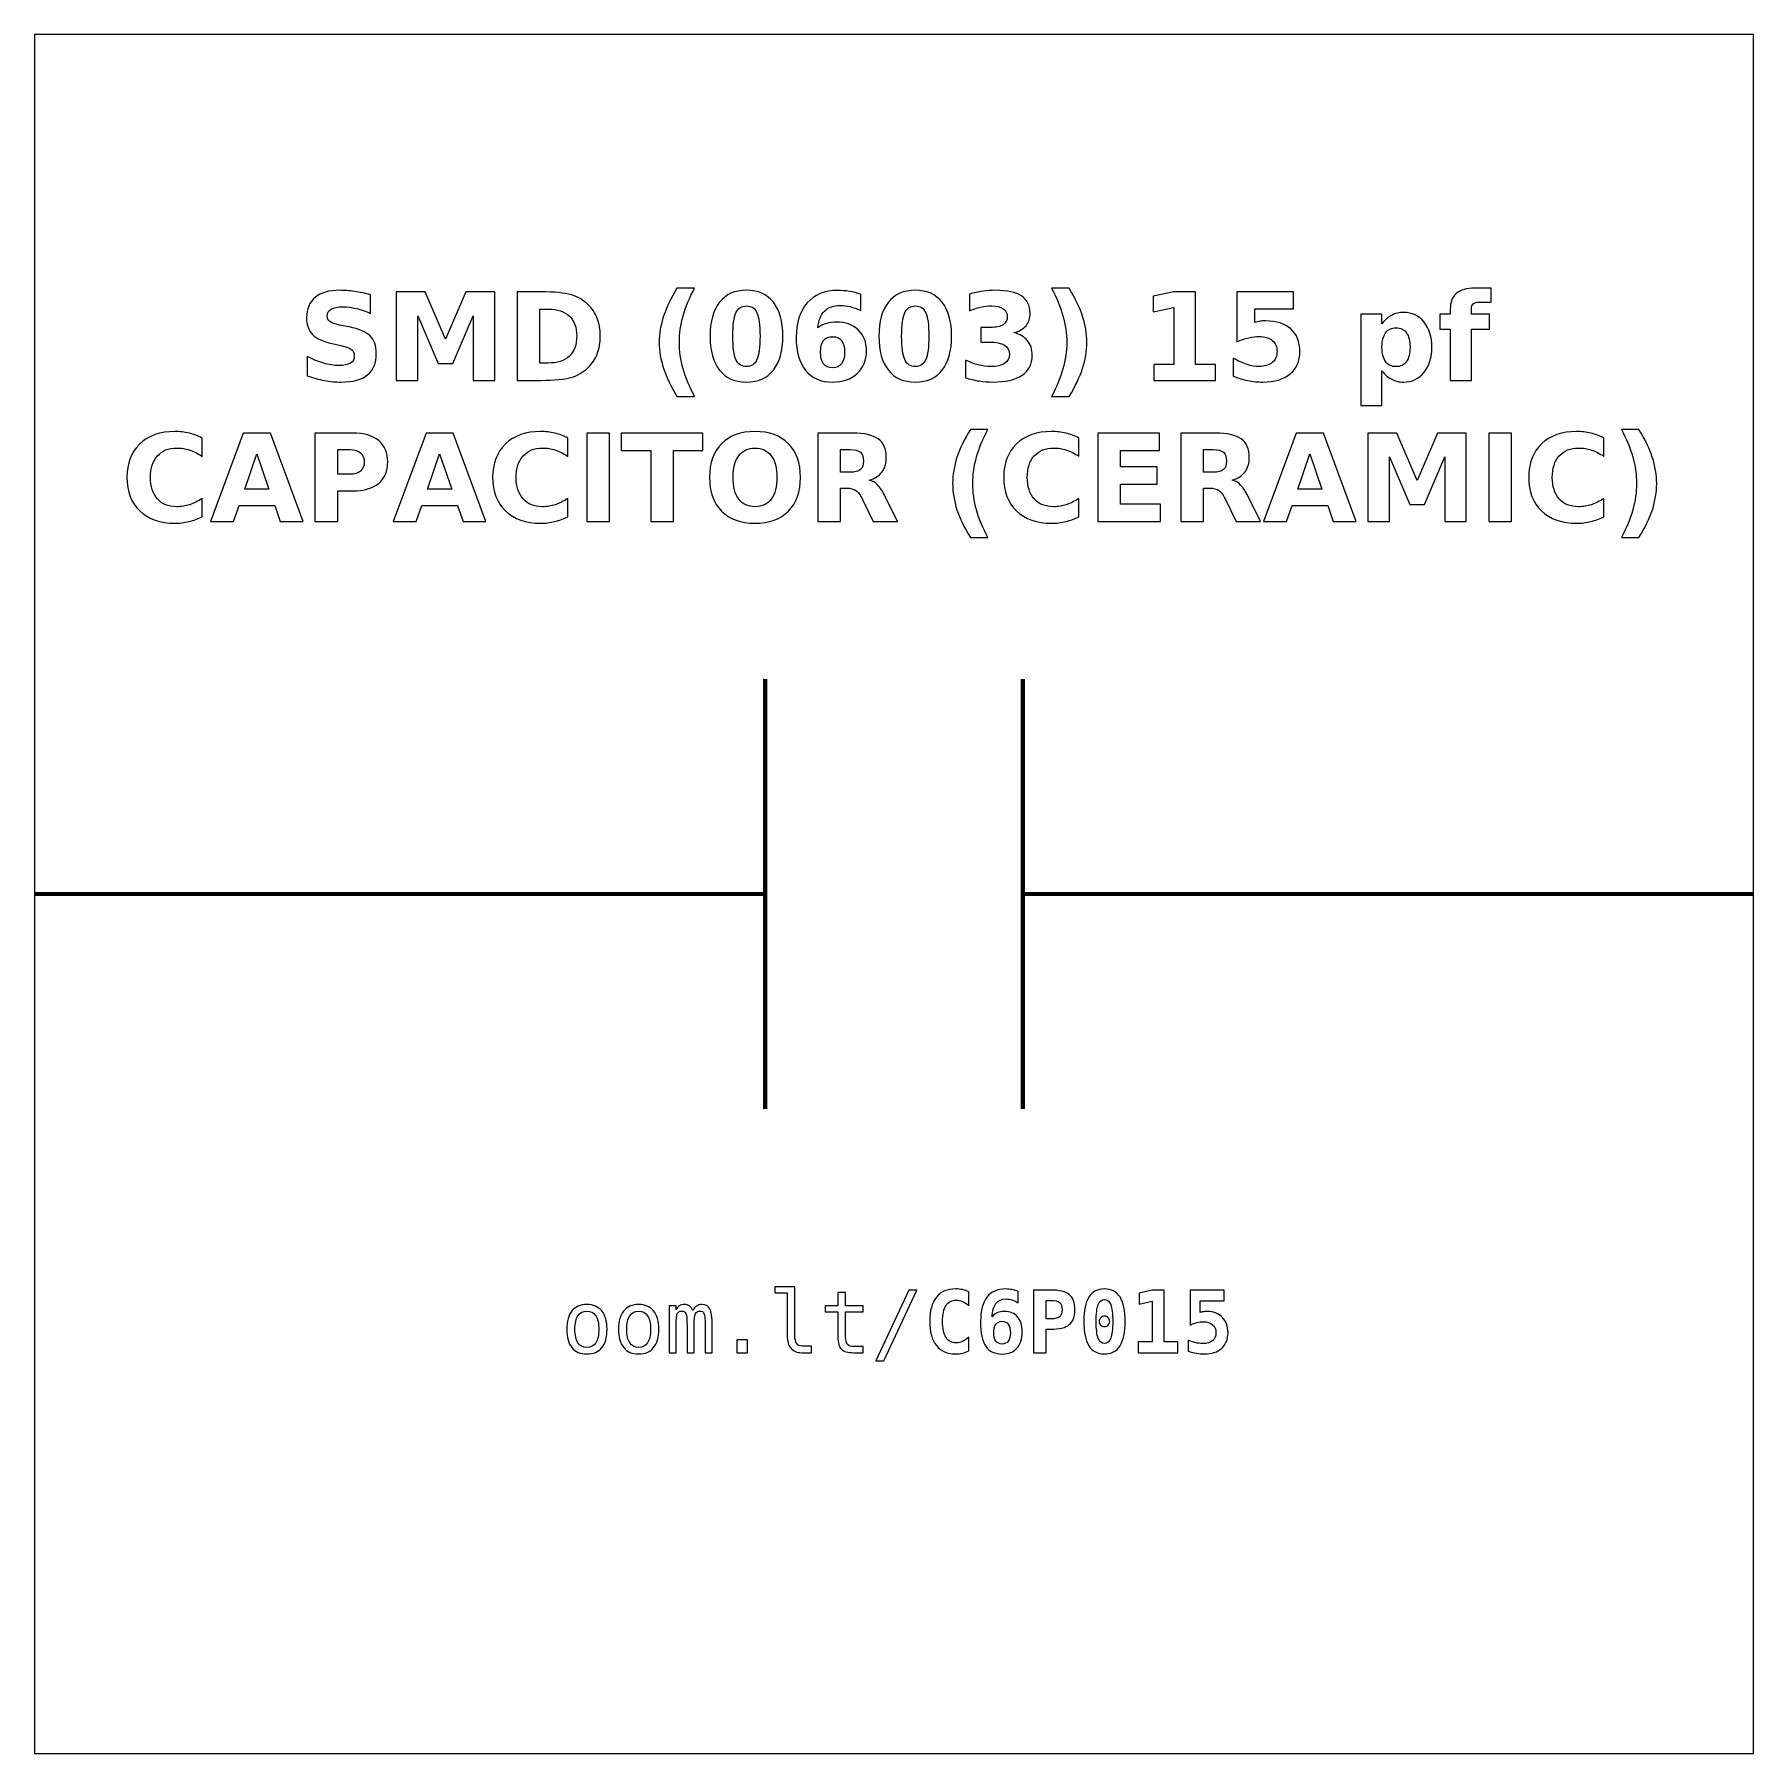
# Model space of a CAD drawing. Header units: centimetres. Extents: x -11.5 to -9.5, y -15.85 to -13.85.
import ezdxf

# ---------------------------------------------------------------- set-up
doc = ezdxf.new("R2010")
doc.units = ezdxf.units.CM
doc.header["$MEASUREMENT"] = 0
doc.layers.add('Layer 1', color=7, linetype='Continuous')

msp = doc.modelspace()

# ---------------------------------------------------------------- linework, layer by layer
at = {"layer": 'Layer 1', "color": 7}
msp.add_open_spline([(-11.5, -13.85), (-11.5, -13.85), (-9.5, -13.85), (-9.5, -13.85), (-9.5, -13.85), (-9.5, -13.85), (-9.5, -15.85), (-9.5, -15.85), (-9.5, -15.85), (-9.5, -15.85), (-11.5, -15.85), (-11.5, -15.85), (-11.5, -15.85), (-11.5, -15.85), (-11.5, -13.85), (-11.5, -13.85)], degree=3, knots=[0, 0, 0, 0, 0.25, 0.25, 0.25, 0.25, 0.5, 0.5, 0.5, 0.5, 0.75, 0.75, 0.75, 0.75, 1, 1, 1, 1], dxfattribs=at)
at = {"layer": 'Layer 1', "color": 250}
for points, knots in [([(-11.10899, -14.15284), (-11.10899, -14.15284), (-11.10899, -14.17459), (-11.10899, -14.17459), (-11.10899, -14.17459), (-11.11464, -14.17207), (-11.12016, -14.17017), (-11.12552, -14.16888), (-11.12552, -14.16888), (-11.13091, -14.16758), (-11.13599, -14.16695), (-11.14076, -14.16695), (-11.14076, -14.16695), (-11.14709, -14.16695), (-11.15179, -14.16782), (-11.15483, -14.16956), (-11.15483, -14.16956), (-11.15786, -14.17132), (-11.15937, -14.17403), (-11.15937, -14.1777), (-11.15937, -14.1777), (-11.15937, -14.18045), (-11.15836, -14.18261), (-11.15631, -14.18414), (-11.15631, -14.18414), (-11.15426, -14.18567), (-11.15055, -14.18701), (-11.14516, -14.18811), (-11.14516, -14.18811), (-11.14516, -14.18811), (-11.13387, -14.19037), (-11.13387, -14.19037), (-11.13387, -14.19037), (-11.12242, -14.19268), (-11.11431, -14.19616), (-11.10949, -14.20086), (-11.10949, -14.20086), (-11.10466, -14.20554), (-11.10224, -14.2122), (-11.10224, -14.22083), (-11.10224, -14.22083), (-11.10224, -14.23219), (-11.1056, -14.24063), (-11.11233, -14.24616), (-11.11233, -14.24616), (-11.11906, -14.25168), (-11.12933, -14.25446), (-11.14316, -14.25446), (-11.14316, -14.25446), (-11.1497, -14.25446), (-11.15624, -14.25385), (-11.1628, -14.2526), (-11.1628, -14.2526), (-11.16936, -14.25135), (-11.17595, -14.24952), (-11.18251, -14.2471), (-11.18251, -14.2471), (-11.18251, -14.2471), (-11.18251, -14.22471), (-11.18251, -14.22471), (-11.18251, -14.22471), (-11.17595, -14.22819), (-11.1696, -14.23082), (-11.16346, -14.23259), (-11.16346, -14.23259), (-11.15732, -14.23435), (-11.15142, -14.23524), (-11.14573, -14.23524), (-11.14573, -14.23524), (-11.13994, -14.23524), (-11.1355, -14.23428), (-11.13242, -14.23235), (-11.13242, -14.23235), (-11.12933, -14.23042), (-11.12781, -14.22767), (-11.12781, -14.22407), (-11.12781, -14.22407), (-11.12781, -14.22087), (-11.12884, -14.21838), (-11.13093, -14.21664), (-11.13093, -14.21664), (-11.13303, -14.2149), (-11.13719, -14.21333), (-11.14345, -14.21196), (-11.14345, -14.21196), (-11.14345, -14.21196), (-11.15372, -14.20968), (-11.15372, -14.20968), (-11.15372, -14.20968), (-11.164, -14.20747), (-11.17153, -14.20397), (-11.17628, -14.19914), (-11.17628, -14.19914), (-11.18103, -14.19432), (-11.1834, -14.18781), (-11.1834, -14.17965), (-11.1834, -14.17965), (-11.1834, -14.16939), (-11.18009, -14.16151), (-11.17348, -14.15601), (-11.17348, -14.15601), (-11.16687, -14.15048), (-11.15737, -14.14773), (-11.14495, -14.14773), (-11.14495, -14.14773), (-11.13931, -14.14773), (-11.1335, -14.14816), (-11.12752, -14.149), (-11.12752, -14.149), (-11.12155, -14.14985), (-11.11537, -14.15112), (-11.10899, -14.15284)], [0, 0, 0, 0, 0.0357143, 0.0357143, 0.0357143, 0.0357143, 0.0714286, 0.0714286, 0.0714286, 0.0714286, 0.1071429, 0.1071429, 0.1071429, 0.1071429, 0.1428571, 0.1428571, 0.1428571, 0.1428571, 0.1785714, 0.1785714, 0.1785714, 0.1785714, 0.2142857, 0.2142857, 0.2142857, 0.2142857, 0.25, 0.25, 0.25, 0.25, 0.2857143, 0.2857143, 0.2857143, 0.2857143, 0.3214286, 0.3214286, 0.3214286, 0.3214286, 0.3571429, 0.3571429, 0.3571429, 0.3571429, 0.3928571, 0.3928571, 0.3928571, 0.3928571, 0.4285714, 0.4285714, 0.4285714, 0.4285714, 0.4642857, 0.4642857, 0.4642857, 0.4642857, 0.5, 0.5, 0.5, 0.5, 0.5357143, 0.5357143, 0.5357143, 0.5357143, 0.5714286, 0.5714286, 0.5714286, 0.5714286, 0.6071429, 0.6071429, 0.6071429, 0.6071429, 0.6428571, 0.6428571, 0.6428571, 0.6428571, 0.6785714, 0.6785714, 0.6785714, 0.6785714, 0.7142857, 0.7142857, 0.7142857, 0.7142857, 0.75, 0.75, 0.75, 0.75, 0.7857143, 0.7857143, 0.7857143, 0.7857143, 0.8214286, 0.8214286, 0.8214286, 0.8214286, 0.8571429, 0.8571429, 0.8571429, 0.8571429, 0.8928571, 0.8928571, 0.8928571, 0.8928571, 0.9285714, 0.9285714, 0.9285714, 0.9285714, 0.9642857, 0.9642857, 0.9642857, 0.9642857, 1, 1, 1, 1]), ([(-11.07896, -14.14959), (-11.07896, -14.14959), (-11.04521, -14.14959), (-11.04521, -14.14959), (-11.04521, -14.14959), (-11.04521, -14.14959), (-11.02176, -14.20465), (-11.02176, -14.20465), (-11.02176, -14.20465), (-11.02176, -14.20465), (-10.9982, -14.14959), (-10.9982, -14.14959), (-10.9982, -14.14959), (-10.9982, -14.14959), (-10.96452, -14.14959), (-10.96452, -14.14959), (-10.96452, -14.14959), (-10.96452, -14.14959), (-10.96452, -14.25246), (-10.96452, -14.25246), (-10.96452, -14.25246), (-10.96452, -14.25246), (-10.98959, -14.25246), (-10.98959, -14.25246), (-10.98959, -14.25246), (-10.98959, -14.25246), (-10.98959, -14.17722), (-10.98959, -14.17722), (-10.98959, -14.17722), (-10.98959, -14.17722), (-11.0133, -14.23268), (-11.0133, -14.23268), (-11.0133, -14.23268), (-11.0133, -14.23268), (-11.03011, -14.23268), (-11.03011, -14.23268), (-11.03011, -14.23268), (-11.03011, -14.23268), (-11.05382, -14.17722), (-11.05382, -14.17722), (-11.05382, -14.17722), (-11.05382, -14.17722), (-11.05382, -14.25246), (-11.05382, -14.25246), (-11.05382, -14.25246), (-11.05382, -14.25246), (-11.07896, -14.25246), (-11.07896, -14.25246), (-11.07896, -14.25246), (-11.07896, -14.25246), (-11.07896, -14.14959), (-11.07896, -14.14959)], [0, 0, 0, 0, 0.0769231, 0.0769231, 0.0769231, 0.0769231, 0.1538462, 0.1538462, 0.1538462, 0.1538462, 0.2307692, 0.2307692, 0.2307692, 0.2307692, 0.3076923, 0.3076923, 0.3076923, 0.3076923, 0.3846154, 0.3846154, 0.3846154, 0.3846154, 0.4615385, 0.4615385, 0.4615385, 0.4615385, 0.5384615, 0.5384615, 0.5384615, 0.5384615, 0.6153846, 0.6153846, 0.6153846, 0.6153846, 0.6923077, 0.6923077, 0.6923077, 0.6923077, 0.7692308, 0.7692308, 0.7692308, 0.7692308, 0.8461538, 0.8461538, 0.8461538, 0.8461538, 0.9230769, 0.9230769, 0.9230769, 0.9230769, 1, 1, 1, 1]), ([(-10.93853, -14.14959), (-10.93853, -14.14959), (-10.91054, -14.14959), (-10.91054, -14.14959), (-10.91054, -14.14959), (-10.89493, -14.14959), (-10.88331, -14.1507), (-10.87567, -14.15293), (-10.87567, -14.15293), (-10.86802, -14.15516), (-10.86146, -14.15893), (-10.85598, -14.16427), (-10.85598, -14.16427), (-10.85116, -14.1689), (-10.84759, -14.17426), (-10.84523, -14.18033), (-10.84523, -14.18033), (-10.84291, -14.18637), (-10.84173, -14.19324), (-10.84173, -14.20093), (-10.84173, -14.20093), (-10.84173, -14.20869), (-10.84291, -14.21561), (-10.84523, -14.2217), (-10.84523, -14.2217), (-10.84759, -14.22779), (-10.85116, -14.23315), (-10.85598, -14.23778), (-10.85598, -14.23778), (-10.86151, -14.24312), (-10.86812, -14.24689), (-10.87583, -14.24912), (-10.87583, -14.24912), (-10.88355, -14.25135), (-10.89512, -14.25246), (-10.91054, -14.25246), (-10.91054, -14.25246), (-10.91054, -14.25246), (-10.93853, -14.25246), (-10.93853, -14.25246), (-10.93853, -14.25246), (-10.93853, -14.25246), (-10.93853, -14.14959), (-10.93853, -14.14959)], [0, 0, 0, 0, 0.0909091, 0.0909091, 0.0909091, 0.0909091, 0.1818182, 0.1818182, 0.1818182, 0.1818182, 0.2727273, 0.2727273, 0.2727273, 0.2727273, 0.3636364, 0.3636364, 0.3636364, 0.3636364, 0.4545455, 0.4545455, 0.4545455, 0.4545455, 0.5454545, 0.5454545, 0.5454545, 0.5454545, 0.6363636, 0.6363636, 0.6363636, 0.6363636, 0.7272727, 0.7272727, 0.7272727, 0.7272727, 0.8181818, 0.8181818, 0.8181818, 0.8181818, 0.9090909, 0.9090909, 0.9090909, 0.9090909, 1, 1, 1, 1]), ([(-10.73204, -14.27106), (-10.73204, -14.27106), (-10.7525, -14.27106), (-10.7525, -14.27106), (-10.7525, -14.27106), (-10.75953, -14.25973), (-10.76473, -14.24893), (-10.76807, -14.2387), (-10.76807, -14.2387), (-10.77143, -14.22849), (-10.7731, -14.21836), (-10.7731, -14.20829), (-10.7731, -14.20829), (-10.7731, -14.19823), (-10.77141, -14.18804), (-10.76805, -14.17774), (-10.76805, -14.17774), (-10.76466, -14.16742), (-10.75949, -14.15665), (-10.7525, -14.14538), (-10.7525, -14.14538), (-10.7525, -14.14538), (-10.73204, -14.14538), (-10.73204, -14.14538), (-10.73204, -14.14538), (-10.73792, -14.15627), (-10.74232, -14.16692), (-10.74526, -14.17732), (-10.74526, -14.17732), (-10.7482, -14.18771), (-10.74968, -14.19799), (-10.74968, -14.20815), (-10.74968, -14.20815), (-10.74968, -14.21831), (-10.74822, -14.22859), (-10.74531, -14.23903), (-10.74531, -14.23903), (-10.74239, -14.24945), (-10.73797, -14.26013), (-10.73204, -14.27106)], [0, 0, 0, 0, 0.1, 0.1, 0.1, 0.1, 0.2, 0.2, 0.2, 0.2, 0.3, 0.3, 0.3, 0.3, 0.4, 0.4, 0.4, 0.4, 0.5, 0.5, 0.5, 0.5, 0.6, 0.6, 0.6, 0.6, 0.7, 0.7, 0.7, 0.7, 0.8, 0.8, 0.8, 0.8, 0.9, 0.9, 0.9, 0.9, 1, 1, 1, 1]), ([(-10.62931, -14.20112), (-10.62931, -14.21817), (-10.63298, -14.23132), (-10.64034, -14.24058), (-10.64034, -14.24058), (-10.64768, -14.24983), (-10.65812, -14.25446), (-10.67162, -14.25446), (-10.67162, -14.25446), (-10.68517, -14.25446), (-10.69563, -14.24983), (-10.70297, -14.24058), (-10.70297, -14.24058), (-10.71033, -14.23132), (-10.714, -14.21817), (-10.714, -14.20112), (-10.714, -14.20112), (-10.714, -14.18405), (-10.71033, -14.17087), (-10.70297, -14.16161), (-10.70297, -14.16161), (-10.69563, -14.15237), (-10.68517, -14.14773), (-10.67162, -14.14773), (-10.67162, -14.14773), (-10.65812, -14.14773), (-10.64768, -14.15237), (-10.64034, -14.16161), (-10.64034, -14.16161), (-10.63298, -14.17087), (-10.62931, -14.18405), (-10.62931, -14.20112)], [0, 0, 0, 0, 0.125, 0.125, 0.125, 0.125, 0.25, 0.25, 0.25, 0.25, 0.375, 0.375, 0.375, 0.375, 0.5, 0.5, 0.5, 0.5, 0.625, 0.625, 0.625, 0.625, 0.75, 0.75, 0.75, 0.75, 0.875, 0.875, 0.875, 0.875, 1, 1, 1, 1]), ([(-10.53872, -14.15227), (-10.53872, -14.15227), (-10.53872, -14.1713), (-10.53872, -14.1713), (-10.53872, -14.1713), (-10.54309, -14.16923), (-10.54718, -14.1677), (-10.55104, -14.16671), (-10.55104, -14.16671), (-10.5549, -14.16572), (-10.55868, -14.16523), (-10.56235, -14.16523), (-10.56235, -14.16523), (-10.57026, -14.16523), (-10.57639, -14.16742), (-10.58081, -14.17182), (-10.58081, -14.17182), (-10.58521, -14.17619), (-10.5878, -14.1827), (-10.58853, -14.19134), (-10.58853, -14.19134), (-10.5855, -14.1891), (-10.5822, -14.18741), (-10.57867, -14.18628), (-10.57867, -14.18628), (-10.57515, -14.18515), (-10.57129, -14.18459), (-10.5671, -14.18459), (-10.5671, -14.18459), (-10.55659, -14.18459), (-10.5481, -14.18767), (-10.54166, -14.19383), (-10.54166, -14.19383), (-10.53519, -14.19997), (-10.53197, -14.20803), (-10.53197, -14.21801), (-10.53197, -14.21801), (-10.53197, -14.22904), (-10.53557, -14.23786), (-10.54279, -14.24451), (-10.54279, -14.24451), (-10.54998, -14.25114), (-10.55967, -14.25446), (-10.57178, -14.25446), (-10.57178, -14.25446), (-10.58514, -14.25446), (-10.59549, -14.24994), (-10.60283, -14.24091), (-10.60283, -14.24091), (-10.61014, -14.2319), (-10.61381, -14.21909), (-10.61381, -14.20251), (-10.61381, -14.20251), (-10.61381, -14.18553), (-10.60953, -14.17217), (-10.60097, -14.16246), (-10.60097, -14.16246), (-10.59239, -14.15274), (-10.58065, -14.14787), (-10.56572, -14.14787), (-10.56572, -14.14787), (-10.56099, -14.14787), (-10.5564, -14.14825), (-10.55193, -14.14898), (-10.55193, -14.14898), (-10.54749, -14.14971), (-10.54309, -14.15081), (-10.53872, -14.15227)], [0, 0, 0, 0, 0.0588235, 0.0588235, 0.0588235, 0.0588235, 0.1176471, 0.1176471, 0.1176471, 0.1176471, 0.1764706, 0.1764706, 0.1764706, 0.1764706, 0.2352941, 0.2352941, 0.2352941, 0.2352941, 0.2941176, 0.2941176, 0.2941176, 0.2941176, 0.3529412, 0.3529412, 0.3529412, 0.3529412, 0.4117647, 0.4117647, 0.4117647, 0.4117647, 0.4705882, 0.4705882, 0.4705882, 0.4705882, 0.5294118, 0.5294118, 0.5294118, 0.5294118, 0.5882353, 0.5882353, 0.5882353, 0.5882353, 0.6470588, 0.6470588, 0.6470588, 0.6470588, 0.7058824, 0.7058824, 0.7058824, 0.7058824, 0.7647059, 0.7647059, 0.7647059, 0.7647059, 0.8235294, 0.8235294, 0.8235294, 0.8235294, 0.8823529, 0.8823529, 0.8823529, 0.8823529, 0.9411765, 0.9411765, 0.9411765, 0.9411765, 1, 1, 1, 1]), ([(-10.43293, -14.20112), (-10.43293, -14.21817), (-10.4366, -14.23132), (-10.44396, -14.24058), (-10.44396, -14.24058), (-10.4513, -14.24983), (-10.46174, -14.25446), (-10.47524, -14.25446), (-10.47524, -14.25446), (-10.48879, -14.25446), (-10.49925, -14.24983), (-10.50659, -14.24058), (-10.50659, -14.24058), (-10.51395, -14.23132), (-10.51762, -14.21817), (-10.51762, -14.20112), (-10.51762, -14.20112), (-10.51762, -14.18405), (-10.51395, -14.17087), (-10.50659, -14.16161), (-10.50659, -14.16161), (-10.49925, -14.15237), (-10.48879, -14.14773), (-10.47524, -14.14773), (-10.47524, -14.14773), (-10.46174, -14.14773), (-10.4513, -14.15237), (-10.44396, -14.16161), (-10.44396, -14.16161), (-10.4366, -14.17087), (-10.43293, -14.18405), (-10.43293, -14.20112)], [0, 0, 0, 0, 0.125, 0.125, 0.125, 0.125, 0.25, 0.25, 0.25, 0.25, 0.375, 0.375, 0.375, 0.375, 0.5, 0.5, 0.5, 0.5, 0.625, 0.625, 0.625, 0.625, 0.75, 0.75, 0.75, 0.75, 0.875, 0.875, 0.875, 0.875, 1, 1, 1, 1]), ([(-10.36045, -14.19698), (-10.35353, -14.19877), (-10.34824, -14.2019), (-10.34464, -14.20632), (-10.34464, -14.20632), (-10.34104, -14.21076), (-10.33923, -14.21638), (-10.33923, -14.22323), (-10.33923, -14.22323), (-10.33923, -14.23343), (-10.34314, -14.24119), (-10.35094, -14.24651), (-10.35094, -14.24651), (-10.35875, -14.2518), (-10.37014, -14.25446), (-10.38512, -14.25446), (-10.38512, -14.25446), (-10.39041, -14.25446), (-10.3957, -14.25404), (-10.40102, -14.25319), (-10.40102, -14.25319), (-10.40631, -14.25234), (-10.41155, -14.25105), (-10.41675, -14.24936), (-10.41675, -14.24936), (-10.41675, -14.24936), (-10.41675, -14.22889), (-10.41675, -14.22889), (-10.41675, -14.22889), (-10.41179, -14.23136), (-10.40687, -14.23325), (-10.40198, -14.23452), (-10.40198, -14.23452), (-10.39709, -14.23576), (-10.39227, -14.2364), (-10.38754, -14.2364), (-10.38754, -14.2364), (-10.38051, -14.2364), (-10.37512, -14.23517), (-10.37138, -14.23275), (-10.37138, -14.23275), (-10.36764, -14.23031), (-10.36576, -14.22683), (-10.36576, -14.22226), (-10.36576, -14.22226), (-10.36576, -14.21758), (-10.36769, -14.21403), (-10.37152, -14.21163), (-10.37152, -14.21163), (-10.37536, -14.20921), (-10.38102, -14.20801), (-10.3885, -14.20801), (-10.3885, -14.20801), (-10.3885, -14.20801), (-10.39911, -14.20801), (-10.39911, -14.20801), (-10.39911, -14.20801), (-10.39911, -14.20801), (-10.39911, -14.19091), (-10.39911, -14.19091), (-10.39911, -14.19091), (-10.39911, -14.19091), (-10.38796, -14.19091), (-10.38796, -14.19091), (-10.38796, -14.19091), (-10.38128, -14.19091), (-10.37634, -14.18988), (-10.37308, -14.18778), (-10.37308, -14.18778), (-10.36981, -14.18569), (-10.36818, -14.18252), (-10.36818, -14.17826), (-10.36818, -14.17826), (-10.36818, -14.17431), (-10.36976, -14.17125), (-10.37293, -14.16911), (-10.37293, -14.16911), (-10.37611, -14.16695), (-10.38058, -14.16587), (-10.38636, -14.16587), (-10.38636, -14.16587), (-10.39064, -14.16587), (-10.39495, -14.16634), (-10.39932, -14.1673), (-10.39932, -14.1673), (-10.40367, -14.16826), (-10.408, -14.1697), (-10.41233, -14.17158), (-10.41233, -14.17158), (-10.41233, -14.17158), (-10.41233, -14.15215), (-10.41233, -14.15215), (-10.41233, -14.15215), (-10.40708, -14.15067), (-10.40191, -14.14957), (-10.39676, -14.14884), (-10.39676, -14.14884), (-10.39161, -14.14811), (-10.38658, -14.14773), (-10.38161, -14.14773), (-10.38161, -14.14773), (-10.36825, -14.14773), (-10.35824, -14.14992), (-10.3516, -14.15432), (-10.3516, -14.15432), (-10.34497, -14.15869), (-10.34166, -14.1653), (-10.34166, -14.17412), (-10.34166, -14.17412), (-10.34166, -14.18012), (-10.34323, -14.18506), (-10.34641, -14.18889), (-10.34641, -14.18889), (-10.34958, -14.19272), (-10.35426, -14.19543), (-10.36045, -14.19698)], [0, 0, 0, 0, 0.0344828, 0.0344828, 0.0344828, 0.0344828, 0.0689655, 0.0689655, 0.0689655, 0.0689655, 0.1034483, 0.1034483, 0.1034483, 0.1034483, 0.137931, 0.137931, 0.137931, 0.137931, 0.1724138, 0.1724138, 0.1724138, 0.1724138, 0.2068966, 0.2068966, 0.2068966, 0.2068966, 0.2413793, 0.2413793, 0.2413793, 0.2413793, 0.2758621, 0.2758621, 0.2758621, 0.2758621, 0.3103448, 0.3103448, 0.3103448, 0.3103448, 0.3448276, 0.3448276, 0.3448276, 0.3448276, 0.3793103, 0.3793103, 0.3793103, 0.3793103, 0.4137931, 0.4137931, 0.4137931, 0.4137931, 0.4482759, 0.4482759, 0.4482759, 0.4482759, 0.4827586, 0.4827586, 0.4827586, 0.4827586, 0.5172414, 0.5172414, 0.5172414, 0.5172414, 0.5517241, 0.5517241, 0.5517241, 0.5517241, 0.5862069, 0.5862069, 0.5862069, 0.5862069, 0.6206897, 0.6206897, 0.6206897, 0.6206897, 0.6551724, 0.6551724, 0.6551724, 0.6551724, 0.6896552, 0.6896552, 0.6896552, 0.6896552, 0.7241379, 0.7241379, 0.7241379, 0.7241379, 0.7586207, 0.7586207, 0.7586207, 0.7586207, 0.7931034, 0.7931034, 0.7931034, 0.7931034, 0.8275862, 0.8275862, 0.8275862, 0.8275862, 0.862069, 0.862069, 0.862069, 0.862069, 0.8965517, 0.8965517, 0.8965517, 0.8965517, 0.9310345, 0.9310345, 0.9310345, 0.9310345, 0.9655172, 0.9655172, 0.9655172, 0.9655172, 1, 1, 1, 1]), ([(-10.3167, -14.27106), (-10.31082, -14.26013), (-10.3064, -14.24945), (-10.30346, -14.23903), (-10.30346, -14.23903), (-10.30052, -14.22859), (-10.29906, -14.21831), (-10.29906, -14.20815), (-10.29906, -14.20815), (-10.29906, -14.19799), (-10.30052, -14.18771), (-10.30346, -14.17732), (-10.30346, -14.17732), (-10.3064, -14.16692), (-10.31082, -14.15627), (-10.3167, -14.14538), (-10.3167, -14.14538), (-10.3167, -14.14538), (-10.29624, -14.14538), (-10.29624, -14.14538), (-10.29624, -14.14538), (-10.28926, -14.15665), (-10.28408, -14.16742), (-10.28069, -14.17774), (-10.28069, -14.17774), (-10.27733, -14.18804), (-10.27564, -14.19823), (-10.27564, -14.20829), (-10.27564, -14.20829), (-10.27564, -14.21836), (-10.27731, -14.22849), (-10.28067, -14.2387), (-10.28067, -14.2387), (-10.28401, -14.24893), (-10.28921, -14.25973), (-10.29624, -14.27106), (-10.29624, -14.27106), (-10.29624, -14.27106), (-10.3167, -14.27106), (-10.3167, -14.27106)], [0, 0, 0, 0, 0.1, 0.1, 0.1, 0.1, 0.2, 0.2, 0.2, 0.2, 0.3, 0.3, 0.3, 0.3, 0.4, 0.4, 0.4, 0.4, 0.5, 0.5, 0.5, 0.5, 0.6, 0.6, 0.6, 0.6, 0.7, 0.7, 0.7, 0.7, 0.8, 0.8, 0.8, 0.8, 0.9, 0.9, 0.9, 0.9, 1, 1, 1, 1]), ([(-10.19784, -14.23414), (-10.19784, -14.23414), (-10.17441, -14.23414), (-10.17441, -14.23414), (-10.17441, -14.23414), (-10.17441, -14.23414), (-10.17441, -14.16765), (-10.17441, -14.16765), (-10.17441, -14.16765), (-10.17441, -14.16765), (-10.19845, -14.17262), (-10.19845, -14.17262), (-10.19845, -14.17262), (-10.19845, -14.17262), (-10.19845, -14.15455), (-10.19845, -14.15455), (-10.19845, -14.15455), (-10.19845, -14.15455), (-10.17455, -14.14959), (-10.17455, -14.14959), (-10.17455, -14.14959), (-10.17455, -14.14959), (-10.14934, -14.14959), (-10.14934, -14.14959), (-10.14934, -14.14959), (-10.14934, -14.14959), (-10.14934, -14.23414), (-10.14934, -14.23414), (-10.14934, -14.23414), (-10.14934, -14.23414), (-10.12592, -14.23414), (-10.12592, -14.23414), (-10.12592, -14.23414), (-10.12592, -14.23414), (-10.12592, -14.25246), (-10.12592, -14.25246), (-10.12592, -14.25246), (-10.12592, -14.25246), (-10.19784, -14.25246), (-10.19784, -14.25246), (-10.19784, -14.25246), (-10.19784, -14.25246), (-10.19784, -14.23414), (-10.19784, -14.23414)], [0, 0, 0, 0, 0.0909091, 0.0909091, 0.0909091, 0.0909091, 0.1818182, 0.1818182, 0.1818182, 0.1818182, 0.2727273, 0.2727273, 0.2727273, 0.2727273, 0.3636364, 0.3636364, 0.3636364, 0.3636364, 0.4545455, 0.4545455, 0.4545455, 0.4545455, 0.5454545, 0.5454545, 0.5454545, 0.5454545, 0.6363636, 0.6363636, 0.6363636, 0.6363636, 0.7272727, 0.7272727, 0.7272727, 0.7272727, 0.8181818, 0.8181818, 0.8181818, 0.8181818, 0.9090909, 0.9090909, 0.9090909, 0.9090909, 1, 1, 1, 1]), ([(-10.10122, -14.14959), (-10.10122, -14.14959), (-10.03528, -14.14959), (-10.03528, -14.14959), (-10.03528, -14.14959), (-10.03528, -14.14959), (-10.03528, -14.16909), (-10.03528, -14.16909), (-10.03528, -14.16909), (-10.03528, -14.16909), (-10.08008, -14.16909), (-10.08008, -14.16909), (-10.08008, -14.16909), (-10.08008, -14.16909), (-10.08008, -14.18501), (-10.08008, -14.18501), (-10.08008, -14.18501), (-10.07806, -14.18447), (-10.07603, -14.18405), (-10.07399, -14.18374), (-10.07399, -14.18374), (-10.07194, -14.18343), (-10.0698, -14.18329), (-10.06761, -14.18329), (-10.06761, -14.18329), (-10.05506, -14.18329), (-10.0453, -14.18642), (-10.03831, -14.1927), (-10.03831, -14.1927), (-10.03133, -14.19896), (-10.02785, -14.2077), (-10.02785, -14.2189), (-10.02785, -14.2189), (-10.02785, -14.23002), (-10.03166, -14.23873), (-10.03925, -14.24503), (-10.03925, -14.24503), (-10.04685, -14.25131), (-10.05741, -14.25446), (-10.07091, -14.25446), (-10.07091, -14.25446), (-10.07674, -14.25446), (-10.08253, -14.25389), (-10.08824, -14.25277), (-10.08824, -14.25277), (-10.09396, -14.25164), (-10.09965, -14.24994), (-10.10529, -14.24764), (-10.10529, -14.24764), (-10.10529, -14.24764), (-10.10529, -14.22675), (-10.10529, -14.22675), (-10.10529, -14.22675), (-10.09969, -14.22998), (-10.09438, -14.23238), (-10.08935, -14.23397), (-10.08935, -14.23397), (-10.08431, -14.2356), (-10.07956, -14.2364), (-10.07512, -14.2364), (-10.07512, -14.2364), (-10.06867, -14.2364), (-10.06362, -14.23482), (-10.05992, -14.23167), (-10.05992, -14.23167), (-10.05623, -14.22854), (-10.05437, -14.22429), (-10.05437, -14.2189), (-10.05437, -14.2189), (-10.05437, -14.21349), (-10.05623, -14.20923), (-10.05992, -14.20611), (-10.05992, -14.20611), (-10.06362, -14.20298), (-10.06867, -14.20143), (-10.07512, -14.20143), (-10.07512, -14.20143), (-10.07893, -14.20143), (-10.083, -14.20192), (-10.0873, -14.20291), (-10.0873, -14.20291), (-10.09163, -14.20389), (-10.09626, -14.20542), (-10.10122, -14.20749), (-10.10122, -14.20749), (-10.10122, -14.20749), (-10.10122, -14.14959), (-10.10122, -14.14959)], [0, 0, 0, 0, 0.0454545, 0.0454545, 0.0454545, 0.0454545, 0.0909091, 0.0909091, 0.0909091, 0.0909091, 0.1363636, 0.1363636, 0.1363636, 0.1363636, 0.1818182, 0.1818182, 0.1818182, 0.1818182, 0.2272727, 0.2272727, 0.2272727, 0.2272727, 0.2727273, 0.2727273, 0.2727273, 0.2727273, 0.3181818, 0.3181818, 0.3181818, 0.3181818, 0.3636364, 0.3636364, 0.3636364, 0.3636364, 0.4090909, 0.4090909, 0.4090909, 0.4090909, 0.4545455, 0.4545455, 0.4545455, 0.4545455, 0.5, 0.5, 0.5, 0.5, 0.5454545, 0.5454545, 0.5454545, 0.5454545, 0.5909091, 0.5909091, 0.5909091, 0.5909091, 0.6363636, 0.6363636, 0.6363636, 0.6363636, 0.6818182, 0.6818182, 0.6818182, 0.6818182, 0.7272727, 0.7272727, 0.7272727, 0.7272727, 0.7727273, 0.7727273, 0.7727273, 0.7727273, 0.8181818, 0.8181818, 0.8181818, 0.8181818, 0.8636364, 0.8636364, 0.8636364, 0.8636364, 0.9090909, 0.9090909, 0.9090909, 0.9090909, 0.9545455, 0.9545455, 0.9545455, 0.9545455, 1, 1, 1, 1]), ([(-9.8052, -14.14524), (-9.8052, -14.14524), (-9.8052, -14.16142), (-9.8052, -14.16142), (-9.8052, -14.16142), (-9.8052, -14.16142), (-9.81886, -14.16142), (-9.81886, -14.16142), (-9.81886, -14.16142), (-9.82234, -14.16142), (-9.82479, -14.16206), (-9.82615, -14.16333), (-9.82615, -14.16333), (-9.82754, -14.1646), (-9.82822, -14.16678), (-9.82822, -14.16991), (-9.82822, -14.16991), (-9.82822, -14.16991), (-9.82822, -14.1753), (-9.82822, -14.1753), (-9.82822, -14.1753), (-9.82822, -14.1753), (-9.80715, -14.1753), (-9.80715, -14.1753), (-9.80715, -14.1753), (-9.80715, -14.1753), (-9.80715, -14.19294), (-9.80715, -14.19294), (-9.80715, -14.19294), (-9.80715, -14.19294), (-9.82822, -14.19294), (-9.82822, -14.19294), (-9.82822, -14.19294), (-9.82822, -14.19294), (-9.82822, -14.25246), (-9.82822, -14.25246), (-9.82822, -14.25246), (-9.82822, -14.25246), (-9.85289, -14.25246), (-9.85289, -14.25246), (-9.85289, -14.25246), (-9.85289, -14.25246), (-9.85289, -14.19294), (-9.85289, -14.19294), (-9.85289, -14.19294), (-9.85289, -14.19294), (-9.86515, -14.19294), (-9.86515, -14.19294), (-9.86515, -14.19294), (-9.86515, -14.19294), (-9.86515, -14.1753), (-9.86515, -14.1753), (-9.86515, -14.1753), (-9.86515, -14.1753), (-9.85289, -14.1753), (-9.85289, -14.1753), (-9.85289, -14.1753), (-9.85289, -14.1753), (-9.85289, -14.16991), (-9.85289, -14.16991), (-9.85289, -14.16991), (-9.85289, -14.16151), (-9.85054, -14.15528), (-9.84586, -14.15126), (-9.84586, -14.15126), (-9.84118, -14.14724), (-9.83391, -14.14524), (-9.82408, -14.14524), (-9.82408, -14.14524), (-9.82408, -14.14524), (-9.8052, -14.14524), (-9.8052, -14.14524)], [0, 0, 0, 0, 0.0555556, 0.0555556, 0.0555556, 0.0555556, 0.1111111, 0.1111111, 0.1111111, 0.1111111, 0.1666667, 0.1666667, 0.1666667, 0.1666667, 0.2222222, 0.2222222, 0.2222222, 0.2222222, 0.2777778, 0.2777778, 0.2777778, 0.2777778, 0.3333333, 0.3333333, 0.3333333, 0.3333333, 0.3888889, 0.3888889, 0.3888889, 0.3888889, 0.4444444, 0.4444444, 0.4444444, 0.4444444, 0.5, 0.5, 0.5, 0.5, 0.5555556, 0.5555556, 0.5555556, 0.5555556, 0.6111111, 0.6111111, 0.6111111, 0.6111111, 0.6666667, 0.6666667, 0.6666667, 0.6666667, 0.7222222, 0.7222222, 0.7222222, 0.7222222, 0.7777778, 0.7777778, 0.7777778, 0.7777778, 0.8333333, 0.8333333, 0.8333333, 0.8333333, 0.8888889, 0.8888889, 0.8888889, 0.8888889, 0.9444444, 0.9444444, 0.9444444, 0.9444444, 1, 1, 1, 1]), ([(-10.912, -14.16965), (-10.912, -14.16965), (-10.912, -14.2324), (-10.912, -14.2324), (-10.912, -14.2324), (-10.912, -14.2324), (-10.9025, -14.2324), (-10.9025, -14.2324), (-10.9025, -14.2324), (-10.89166, -14.2324), (-10.88338, -14.22972), (-10.87767, -14.22433), (-10.87767, -14.22433), (-10.87195, -14.21897), (-10.86908, -14.21116), (-10.86908, -14.20093), (-10.86908, -14.20093), (-10.86908, -14.19072), (-10.87193, -14.18296), (-10.87762, -14.17765), (-10.87762, -14.17765), (-10.88331, -14.17231), (-10.89161, -14.16965), (-10.9025, -14.16965), (-10.9025, -14.16965), (-10.9025, -14.16965), (-10.912, -14.16965), (-10.912, -14.16965)], [0, 0, 0, 0, 0.1428571, 0.1428571, 0.1428571, 0.1428571, 0.2857143, 0.2857143, 0.2857143, 0.2857143, 0.4285714, 0.4285714, 0.4285714, 0.4285714, 0.5714286, 0.5714286, 0.5714286, 0.5714286, 0.7142857, 0.7142857, 0.7142857, 0.7142857, 0.8571429, 0.8571429, 0.8571429, 0.8571429, 1, 1, 1, 1]), ([(-10.65584, -14.20093), (-10.65584, -14.18807), (-10.65704, -14.17901), (-10.65946, -14.17374), (-10.65946, -14.17374), (-10.66186, -14.1685), (-10.66593, -14.16587), (-10.67162, -14.16587), (-10.67162, -14.16587), (-10.67731, -14.16587), (-10.68138, -14.1685), (-10.68383, -14.17374), (-10.68383, -14.17374), (-10.68625, -14.17901), (-10.68747, -14.18807), (-10.68747, -14.20093), (-10.68747, -14.20093), (-10.68747, -14.21391), (-10.68625, -14.22309), (-10.68383, -14.2284), (-10.68383, -14.2284), (-10.68138, -14.23374), (-10.67731, -14.2364), (-10.67162, -14.2364), (-10.67162, -14.2364), (-10.66598, -14.2364), (-10.66193, -14.23374), (-10.65948, -14.2284), (-10.65948, -14.2284), (-10.65706, -14.22309), (-10.65584, -14.21391), (-10.65584, -14.20093)], [0, 0, 0, 0, 0.125, 0.125, 0.125, 0.125, 0.25, 0.25, 0.25, 0.25, 0.375, 0.375, 0.375, 0.375, 0.5, 0.5, 0.5, 0.5, 0.625, 0.625, 0.625, 0.625, 0.75, 0.75, 0.75, 0.75, 0.875, 0.875, 0.875, 0.875, 1, 1, 1, 1]), ([(-10.45946, -14.20093), (-10.45946, -14.18807), (-10.46066, -14.17901), (-10.46308, -14.17374), (-10.46308, -14.17374), (-10.46548, -14.1685), (-10.46955, -14.16587), (-10.47524, -14.16587), (-10.47524, -14.16587), (-10.48093, -14.16587), (-10.485, -14.1685), (-10.48745, -14.17374), (-10.48745, -14.17374), (-10.48987, -14.17901), (-10.49109, -14.18807), (-10.49109, -14.20093), (-10.49109, -14.20093), (-10.49109, -14.21391), (-10.48987, -14.22309), (-10.48745, -14.2284), (-10.48745, -14.2284), (-10.485, -14.23374), (-10.48093, -14.2364), (-10.47524, -14.2364), (-10.47524, -14.2364), (-10.4696, -14.2364), (-10.46555, -14.23374), (-10.4631, -14.2284), (-10.4631, -14.2284), (-10.46068, -14.22309), (-10.45946, -14.21391), (-10.45946, -14.20093)], [0, 0, 0, 0, 0.125, 0.125, 0.125, 0.125, 0.25, 0.25, 0.25, 0.25, 0.375, 0.375, 0.375, 0.375, 0.5, 0.5, 0.5, 0.5, 0.625, 0.625, 0.625, 0.625, 0.75, 0.75, 0.75, 0.75, 0.875, 0.875, 0.875, 0.875, 1, 1, 1, 1]), ([(-9.93234, -14.24129), (-9.93234, -14.24129), (-9.93234, -14.28181), (-9.93234, -14.28181), (-9.93234, -14.28181), (-9.93234, -14.28181), (-9.95701, -14.28181), (-9.95701, -14.28181), (-9.95701, -14.28181), (-9.95701, -14.28181), (-9.95701, -14.1753), (-9.95701, -14.1753), (-9.95701, -14.1753), (-9.95701, -14.1753), (-9.93234, -14.1753), (-9.93234, -14.1753), (-9.93234, -14.1753), (-9.93234, -14.1753), (-9.93234, -14.18661), (-9.93234, -14.18661), (-9.93234, -14.18661), (-9.92895, -14.18209), (-9.92516, -14.17878), (-9.92105, -14.17664), (-9.92105, -14.17664), (-9.91691, -14.1745), (-9.91216, -14.17344), (-9.90677, -14.17344), (-9.90677, -14.17344), (-9.89727, -14.17344), (-9.88946, -14.17722), (-9.88337, -14.18477), (-9.88337, -14.18477), (-9.87726, -14.19232), (-9.8742, -14.20206), (-9.8742, -14.21394), (-9.8742, -14.21394), (-9.8742, -14.22584), (-9.87726, -14.23557), (-9.88337, -14.24312), (-9.88337, -14.24312), (-9.88946, -14.25067), (-9.89727, -14.25446), (-9.90677, -14.25446), (-9.90677, -14.25446), (-9.91216, -14.25446), (-9.91691, -14.2534), (-9.92105, -14.25126), (-9.92105, -14.25126), (-9.92516, -14.24912), (-9.92895, -14.2458), (-9.93234, -14.24129)], [0, 0, 0, 0, 0.0769231, 0.0769231, 0.0769231, 0.0769231, 0.1538462, 0.1538462, 0.1538462, 0.1538462, 0.2307692, 0.2307692, 0.2307692, 0.2307692, 0.3076923, 0.3076923, 0.3076923, 0.3076923, 0.3846154, 0.3846154, 0.3846154, 0.3846154, 0.4615385, 0.4615385, 0.4615385, 0.4615385, 0.5384615, 0.5384615, 0.5384615, 0.5384615, 0.6153846, 0.6153846, 0.6153846, 0.6153846, 0.6923077, 0.6923077, 0.6923077, 0.6923077, 0.7692308, 0.7692308, 0.7692308, 0.7692308, 0.8461538, 0.8461538, 0.8461538, 0.8461538, 0.9230769, 0.9230769, 0.9230769, 0.9230769, 1, 1, 1, 1]), ([(-9.91594, -14.19136), (-9.92124, -14.19136), (-9.92528, -14.19329), (-9.9281, -14.19717), (-9.9281, -14.19717), (-9.93092, -14.20105), (-9.93234, -14.20665), (-9.93234, -14.21394), (-9.93234, -14.21394), (-9.93234, -14.22125), (-9.93092, -14.22685), (-9.9281, -14.23073), (-9.9281, -14.23073), (-9.92528, -14.23461), (-9.92124, -14.23654), (-9.91594, -14.23654), (-9.91594, -14.23654), (-9.91068, -14.23654), (-9.90663, -14.23461), (-9.90386, -14.23075), (-9.90386, -14.23075), (-9.90108, -14.2269), (-9.89969, -14.2213), (-9.89969, -14.21394), (-9.89969, -14.21394), (-9.89969, -14.2066), (-9.90108, -14.201), (-9.90386, -14.19714), (-9.90386, -14.19714), (-9.90663, -14.19329), (-9.91068, -14.19136), (-9.91594, -14.19136)], [0, 0, 0, 0, 0.125, 0.125, 0.125, 0.125, 0.25, 0.25, 0.25, 0.25, 0.375, 0.375, 0.375, 0.375, 0.5, 0.5, 0.5, 0.5, 0.625, 0.625, 0.625, 0.625, 0.75, 0.75, 0.75, 0.75, 0.875, 0.875, 0.875, 0.875, 1, 1, 1, 1]), ([(-10.5715, -14.20168), (-10.57616, -14.20168), (-10.57964, -14.20319), (-10.58194, -14.2062), (-10.58194, -14.2062), (-10.58427, -14.20921), (-10.58542, -14.21373), (-10.58542, -14.21972), (-10.58542, -14.21972), (-10.58542, -14.22574), (-10.58427, -14.23026), (-10.58194, -14.23327), (-10.58194, -14.23327), (-10.57964, -14.23628), (-10.57616, -14.23778), (-10.5715, -14.23778), (-10.5715, -14.23778), (-10.56682, -14.23778), (-10.56332, -14.23628), (-10.56101, -14.23327), (-10.56101, -14.23327), (-10.55868, -14.23026), (-10.55753, -14.22574), (-10.55753, -14.21972), (-10.55753, -14.21972), (-10.55753, -14.21373), (-10.55868, -14.20921), (-10.56101, -14.2062), (-10.56101, -14.2062), (-10.56332, -14.20319), (-10.56682, -14.20168), (-10.5715, -14.20168)], [0, 0, 0, 0, 0.125, 0.125, 0.125, 0.125, 0.25, 0.25, 0.25, 0.25, 0.375, 0.375, 0.375, 0.375, 0.5, 0.5, 0.5, 0.5, 0.625, 0.625, 0.625, 0.625, 0.75, 0.75, 0.75, 0.75, 0.875, 0.875, 0.875, 0.875, 1, 1, 1, 1]), ([(-11.30482, -14.41107), (-11.30968, -14.41358), (-11.31476, -14.41549), (-11.32006, -14.41678), (-11.32006, -14.41678), (-11.32532, -14.41807), (-11.33085, -14.41871), (-11.33659, -14.41871), (-11.33659, -14.41871), (-11.35371, -14.41871), (-11.36728, -14.41391), (-11.3773, -14.40434), (-11.3773, -14.40434), (-11.38732, -14.39477), (-11.39233, -14.38179), (-11.39233, -14.36537), (-11.39233, -14.36537), (-11.39233, -14.34893), (-11.38732, -14.33592), (-11.3773, -14.32635), (-11.3773, -14.32635), (-11.36728, -14.31678), (-11.35371, -14.31198), (-11.33659, -14.31198), (-11.33659, -14.31198), (-11.33085, -14.31198), (-11.32532, -14.31262), (-11.32006, -14.31391), (-11.32006, -14.31391), (-11.31476, -14.3152), (-11.30968, -14.31711), (-11.30482, -14.31963), (-11.30482, -14.31963), (-11.30482, -14.31963), (-11.30482, -14.34091), (-11.30482, -14.34091), (-11.30482, -14.34091), (-11.30973, -14.33755), (-11.31458, -14.3351), (-11.31935, -14.33355), (-11.31935, -14.33355), (-11.32412, -14.33197), (-11.32916, -14.3312), (-11.33445, -14.3312), (-11.33445, -14.3312), (-11.3439, -14.3312), (-11.35136, -14.33423), (-11.35677, -14.3403), (-11.35677, -14.3403), (-11.3622, -14.34637), (-11.36491, -14.35472), (-11.36491, -14.36537), (-11.36491, -14.36537), (-11.36491, -14.376), (-11.3622, -14.38433), (-11.35677, -14.39039), (-11.35677, -14.39039), (-11.35136, -14.39646), (-11.3439, -14.39949), (-11.33445, -14.39949), (-11.33445, -14.39949), (-11.32916, -14.39949), (-11.32412, -14.39872), (-11.31935, -14.39714), (-11.31935, -14.39714), (-11.31458, -14.39559), (-11.30973, -14.39314), (-11.30482, -14.38978), (-11.30482, -14.38978), (-11.30482, -14.38978), (-11.30482, -14.41107), (-11.30482, -14.41107)], [0, 0, 0, 0, 0.0555556, 0.0555556, 0.0555556, 0.0555556, 0.1111111, 0.1111111, 0.1111111, 0.1111111, 0.1666667, 0.1666667, 0.1666667, 0.1666667, 0.2222222, 0.2222222, 0.2222222, 0.2222222, 0.2777778, 0.2777778, 0.2777778, 0.2777778, 0.3333333, 0.3333333, 0.3333333, 0.3333333, 0.3888889, 0.3888889, 0.3888889, 0.3888889, 0.4444444, 0.4444444, 0.4444444, 0.4444444, 0.5, 0.5, 0.5, 0.5, 0.5555556, 0.5555556, 0.5555556, 0.5555556, 0.6111111, 0.6111111, 0.6111111, 0.6111111, 0.6666667, 0.6666667, 0.6666667, 0.6666667, 0.7222222, 0.7222222, 0.7222222, 0.7222222, 0.7777778, 0.7777778, 0.7777778, 0.7777778, 0.8333333, 0.8333333, 0.8333333, 0.8333333, 0.8888889, 0.8888889, 0.8888889, 0.8888889, 0.9444444, 0.9444444, 0.9444444, 0.9444444, 1, 1, 1, 1]), ([(-11.22043, -14.39799), (-11.22043, -14.39799), (-11.26192, -14.39799), (-11.26192, -14.39799), (-11.26192, -14.39799), (-11.26192, -14.39799), (-11.26846, -14.41671), (-11.26846, -14.41671), (-11.26846, -14.41671), (-11.26846, -14.41671), (-11.29513, -14.41671), (-11.29513, -14.41671), (-11.29513, -14.41671), (-11.29513, -14.41671), (-11.25703, -14.31384), (-11.25703, -14.31384), (-11.25703, -14.31384), (-11.25703, -14.31384), (-11.2254, -14.31384), (-11.2254, -14.31384), (-11.2254, -14.31384), (-11.2254, -14.31384), (-11.1873, -14.41671), (-11.1873, -14.41671), (-11.1873, -14.41671), (-11.1873, -14.41671), (-11.21397, -14.41671), (-11.21397, -14.41671), (-11.21397, -14.41671), (-11.21397, -14.41671), (-11.22043, -14.39799), (-11.22043, -14.39799)], [0, 0, 0, 0, 0.125, 0.125, 0.125, 0.125, 0.25, 0.25, 0.25, 0.25, 0.375, 0.375, 0.375, 0.375, 0.5, 0.5, 0.5, 0.5, 0.625, 0.625, 0.625, 0.625, 0.75, 0.75, 0.75, 0.75, 0.875, 0.875, 0.875, 0.875, 1, 1, 1, 1]), ([(-11.17363, -14.31384), (-11.17363, -14.31384), (-11.12961, -14.31384), (-11.12961, -14.31384), (-11.12961, -14.31384), (-11.11651, -14.31384), (-11.10646, -14.31676), (-11.09945, -14.32257), (-11.09945, -14.32257), (-11.09245, -14.32838), (-11.08894, -14.33665), (-11.08894, -14.3474), (-11.08894, -14.3474), (-11.08894, -14.35817), (-11.09245, -14.36647), (-11.09945, -14.37228), (-11.09945, -14.37228), (-11.10646, -14.37809), (-11.11651, -14.38101), (-11.12961, -14.38101), (-11.12961, -14.38101), (-11.12961, -14.38101), (-11.1471, -14.38101), (-11.1471, -14.38101), (-11.1471, -14.38101), (-11.1471, -14.38101), (-11.1471, -14.41671), (-11.1471, -14.41671), (-11.1471, -14.41671), (-11.1471, -14.41671), (-11.17363, -14.41671), (-11.17363, -14.41671), (-11.17363, -14.41671), (-11.17363, -14.41671), (-11.17363, -14.31384), (-11.17363, -14.31384)], [0, 0, 0, 0, 0.1111111, 0.1111111, 0.1111111, 0.1111111, 0.2222222, 0.2222222, 0.2222222, 0.2222222, 0.3333333, 0.3333333, 0.3333333, 0.3333333, 0.4444444, 0.4444444, 0.4444444, 0.4444444, 0.5555556, 0.5555556, 0.5555556, 0.5555556, 0.6666667, 0.6666667, 0.6666667, 0.6666667, 0.7777778, 0.7777778, 0.7777778, 0.7777778, 0.8888889, 0.8888889, 0.8888889, 0.8888889, 1, 1, 1, 1]), ([(-11.0078, -14.39799), (-11.0078, -14.39799), (-11.04929, -14.39799), (-11.04929, -14.39799), (-11.04929, -14.39799), (-11.04929, -14.39799), (-11.05583, -14.41671), (-11.05583, -14.41671), (-11.05583, -14.41671), (-11.05583, -14.41671), (-11.0825, -14.41671), (-11.0825, -14.41671), (-11.0825, -14.41671), (-11.0825, -14.41671), (-11.0444, -14.31384), (-11.0444, -14.31384), (-11.0444, -14.31384), (-11.0444, -14.31384), (-11.01277, -14.31384), (-11.01277, -14.31384), (-11.01277, -14.31384), (-11.01277, -14.31384), (-10.97467, -14.41671), (-10.97467, -14.41671), (-10.97467, -14.41671), (-10.97467, -14.41671), (-11.00134, -14.41671), (-11.00134, -14.41671), (-11.00134, -14.41671), (-11.00134, -14.41671), (-11.0078, -14.39799), (-11.0078, -14.39799)], [0, 0, 0, 0, 0.125, 0.125, 0.125, 0.125, 0.25, 0.25, 0.25, 0.25, 0.375, 0.375, 0.375, 0.375, 0.5, 0.5, 0.5, 0.5, 0.625, 0.625, 0.625, 0.625, 0.75, 0.75, 0.75, 0.75, 0.875, 0.875, 0.875, 0.875, 1, 1, 1, 1]), ([(-10.87942, -14.41107), (-10.88428, -14.41358), (-10.88936, -14.41549), (-10.89466, -14.41678), (-10.89466, -14.41678), (-10.89992, -14.41807), (-10.90545, -14.41871), (-10.91119, -14.41871), (-10.91119, -14.41871), (-10.92831, -14.41871), (-10.94188, -14.41391), (-10.9519, -14.40434), (-10.9519, -14.40434), (-10.96192, -14.39477), (-10.96693, -14.38179), (-10.96693, -14.36537), (-10.96693, -14.36537), (-10.96693, -14.34893), (-10.96192, -14.33592), (-10.9519, -14.32635), (-10.9519, -14.32635), (-10.94188, -14.31678), (-10.92831, -14.31198), (-10.91119, -14.31198), (-10.91119, -14.31198), (-10.90545, -14.31198), (-10.89992, -14.31262), (-10.89466, -14.31391), (-10.89466, -14.31391), (-10.88936, -14.3152), (-10.88428, -14.31711), (-10.87942, -14.31963), (-10.87942, -14.31963), (-10.87942, -14.31963), (-10.87942, -14.34091), (-10.87942, -14.34091), (-10.87942, -14.34091), (-10.88433, -14.33755), (-10.88918, -14.3351), (-10.89395, -14.33355), (-10.89395, -14.33355), (-10.89872, -14.33197), (-10.90376, -14.3312), (-10.90905, -14.3312), (-10.90905, -14.3312), (-10.9185, -14.3312), (-10.92596, -14.33423), (-10.93137, -14.3403), (-10.93137, -14.3403), (-10.9368, -14.34637), (-10.93951, -14.35472), (-10.93951, -14.36537), (-10.93951, -14.36537), (-10.93951, -14.376), (-10.9368, -14.38433), (-10.93137, -14.39039), (-10.93137, -14.39039), (-10.92596, -14.39646), (-10.9185, -14.39949), (-10.90905, -14.39949), (-10.90905, -14.39949), (-10.90376, -14.39949), (-10.89872, -14.39872), (-10.89395, -14.39714), (-10.89395, -14.39714), (-10.88918, -14.39559), (-10.88433, -14.39314), (-10.87942, -14.38978), (-10.87942, -14.38978), (-10.87942, -14.38978), (-10.87942, -14.41107), (-10.87942, -14.41107)], [0, 0, 0, 0, 0.0555556, 0.0555556, 0.0555556, 0.0555556, 0.1111111, 0.1111111, 0.1111111, 0.1111111, 0.1666667, 0.1666667, 0.1666667, 0.1666667, 0.2222222, 0.2222222, 0.2222222, 0.2222222, 0.2777778, 0.2777778, 0.2777778, 0.2777778, 0.3333333, 0.3333333, 0.3333333, 0.3333333, 0.3888889, 0.3888889, 0.3888889, 0.3888889, 0.4444444, 0.4444444, 0.4444444, 0.4444444, 0.5, 0.5, 0.5, 0.5, 0.5555556, 0.5555556, 0.5555556, 0.5555556, 0.6111111, 0.6111111, 0.6111111, 0.6111111, 0.6666667, 0.6666667, 0.6666667, 0.6666667, 0.7222222, 0.7222222, 0.7222222, 0.7222222, 0.7777778, 0.7777778, 0.7777778, 0.7777778, 0.8333333, 0.8333333, 0.8333333, 0.8333333, 0.8888889, 0.8888889, 0.8888889, 0.8888889, 0.9444444, 0.9444444, 0.9444444, 0.9444444, 1, 1, 1, 1]), ([(-10.85745, -14.31384), (-10.85745, -14.31384), (-10.83092, -14.31384), (-10.83092, -14.31384), (-10.83092, -14.31384), (-10.83092, -14.31384), (-10.83092, -14.41671), (-10.83092, -14.41671), (-10.83092, -14.41671), (-10.83092, -14.41671), (-10.85745, -14.41671), (-10.85745, -14.41671), (-10.85745, -14.41671), (-10.85745, -14.41671), (-10.85745, -14.31384), (-10.85745, -14.31384)], [0, 0, 0, 0, 0.25, 0.25, 0.25, 0.25, 0.5, 0.5, 0.5, 0.5, 0.75, 0.75, 0.75, 0.75, 1, 1, 1, 1]), ([(-10.81724, -14.31384), (-10.81724, -14.31384), (-10.72244, -14.31384), (-10.72244, -14.31384), (-10.72244, -14.31384), (-10.72244, -14.31384), (-10.72244, -14.3339), (-10.72244, -14.3339), (-10.72244, -14.3339), (-10.72244, -14.3339), (-10.75654, -14.3339), (-10.75654, -14.3339), (-10.75654, -14.3339), (-10.75654, -14.3339), (-10.75654, -14.41671), (-10.75654, -14.41671), (-10.75654, -14.41671), (-10.75654, -14.41671), (-10.78307, -14.41671), (-10.78307, -14.41671), (-10.78307, -14.41671), (-10.78307, -14.41671), (-10.78307, -14.3339), (-10.78307, -14.3339), (-10.78307, -14.3339), (-10.78307, -14.3339), (-10.81724, -14.3339), (-10.81724, -14.3339), (-10.81724, -14.3339), (-10.81724, -14.3339), (-10.81724, -14.31384), (-10.81724, -14.31384)], [0, 0, 0, 0, 0.125, 0.125, 0.125, 0.125, 0.25, 0.25, 0.25, 0.25, 0.375, 0.375, 0.375, 0.375, 0.5, 0.5, 0.5, 0.5, 0.625, 0.625, 0.625, 0.625, 0.75, 0.75, 0.75, 0.75, 0.875, 0.875, 0.875, 0.875, 1, 1, 1, 1]), ([(-10.66171, -14.31198), (-10.64518, -14.31198), (-10.63222, -14.31671), (-10.62286, -14.32619), (-10.62286, -14.32619), (-10.61348, -14.33564), (-10.6088, -14.34869), (-10.6088, -14.36537), (-10.6088, -14.36537), (-10.6088, -14.382), (-10.61348, -14.39505), (-10.62286, -14.4045), (-10.62286, -14.4045), (-10.63222, -14.41398), (-10.64518, -14.41871), (-10.66171, -14.41871), (-10.66171, -14.41871), (-10.6782, -14.41871), (-10.69113, -14.41398), (-10.70054, -14.4045), (-10.70054, -14.4045), (-10.70992, -14.39505), (-10.71463, -14.382), (-10.71463, -14.36537), (-10.71463, -14.36537), (-10.71463, -14.34869), (-10.70992, -14.33564), (-10.70054, -14.32619), (-10.70054, -14.32619), (-10.69113, -14.31671), (-10.6782, -14.31198), (-10.66171, -14.31198)], [0, 0, 0, 0, 0.125, 0.125, 0.125, 0.125, 0.25, 0.25, 0.25, 0.25, 0.375, 0.375, 0.375, 0.375, 0.5, 0.5, 0.5, 0.5, 0.625, 0.625, 0.625, 0.625, 0.75, 0.75, 0.75, 0.75, 0.875, 0.875, 0.875, 0.875, 1, 1, 1, 1]), ([(-10.5622, -14.37779), (-10.5622, -14.37779), (-10.5622, -14.41671), (-10.5622, -14.41671), (-10.5622, -14.41671), (-10.5622, -14.41671), (-10.58873, -14.41671), (-10.58873, -14.41671), (-10.58873, -14.41671), (-10.58873, -14.41671), (-10.58873, -14.31384), (-10.58873, -14.31384), (-10.58873, -14.31384), (-10.58873, -14.31384), (-10.54821, -14.31384), (-10.54821, -14.31384), (-10.54821, -14.31384), (-10.53466, -14.31384), (-10.52471, -14.31612), (-10.51841, -14.32066), (-10.51841, -14.32066), (-10.51209, -14.3252), (-10.50893, -14.3324), (-10.50893, -14.34223), (-10.50893, -14.34223), (-10.50893, -14.34902), (-10.51058, -14.35462), (-10.51385, -14.35897), (-10.51385, -14.35897), (-10.51714, -14.36335), (-10.5221, -14.36657), (-10.52871, -14.36862), (-10.52871, -14.36862), (-10.52509, -14.36946), (-10.52182, -14.37132), (-10.51895, -14.37424), (-10.51895, -14.37424), (-10.51608, -14.37715), (-10.51319, -14.38157), (-10.51025, -14.3875), (-10.51025, -14.3875), (-10.51025, -14.3875), (-10.49583, -14.41671), (-10.49583, -14.41671), (-10.49583, -14.41671), (-10.49583, -14.41671), (-10.5241, -14.41671), (-10.5241, -14.41671), (-10.5241, -14.41671), (-10.5241, -14.41671), (-10.53664, -14.39115), (-10.53664, -14.39115), (-10.53664, -14.39115), (-10.53915, -14.38602), (-10.54172, -14.38249), (-10.54433, -14.38061), (-10.54433, -14.38061), (-10.54692, -14.37873), (-10.55037, -14.37779), (-10.5547, -14.37779), (-10.5547, -14.37779), (-10.5547, -14.37779), (-10.5622, -14.37779), (-10.5622, -14.37779)], [0, 0, 0, 0, 0.0625, 0.0625, 0.0625, 0.0625, 0.125, 0.125, 0.125, 0.125, 0.1875, 0.1875, 0.1875, 0.1875, 0.25, 0.25, 0.25, 0.25, 0.3125, 0.3125, 0.3125, 0.3125, 0.375, 0.375, 0.375, 0.375, 0.4375, 0.4375, 0.4375, 0.4375, 0.5, 0.5, 0.5, 0.5, 0.5625, 0.5625, 0.5625, 0.5625, 0.625, 0.625, 0.625, 0.625, 0.6875, 0.6875, 0.6875, 0.6875, 0.75, 0.75, 0.75, 0.75, 0.8125, 0.8125, 0.8125, 0.8125, 0.875, 0.875, 0.875, 0.875, 0.9375, 0.9375, 0.9375, 0.9375, 1, 1, 1, 1]), ([(-10.39071, -14.43531), (-10.39071, -14.43531), (-10.41117, -14.43531), (-10.41117, -14.43531), (-10.41117, -14.43531), (-10.4182, -14.42398), (-10.4234, -14.41318), (-10.42674, -14.40295), (-10.42674, -14.40295), (-10.4301, -14.39274), (-10.43177, -14.38261), (-10.43177, -14.37254), (-10.43177, -14.37254), (-10.43177, -14.36248), (-10.43008, -14.35229), (-10.42672, -14.34199), (-10.42672, -14.34199), (-10.42333, -14.33167), (-10.41816, -14.3209), (-10.41117, -14.30963), (-10.41117, -14.30963), (-10.41117, -14.30963), (-10.39071, -14.30963), (-10.39071, -14.30963), (-10.39071, -14.30963), (-10.39659, -14.32052), (-10.40099, -14.33117), (-10.40393, -14.34157), (-10.40393, -14.34157), (-10.40687, -14.35196), (-10.40835, -14.36224), (-10.40835, -14.3724), (-10.40835, -14.3724), (-10.40835, -14.38256), (-10.40689, -14.39284), (-10.40398, -14.40328), (-10.40398, -14.40328), (-10.40106, -14.4137), (-10.39664, -14.42438), (-10.39071, -14.43531)], [0, 0, 0, 0, 0.1, 0.1, 0.1, 0.1, 0.2, 0.2, 0.2, 0.2, 0.3, 0.3, 0.3, 0.3, 0.4, 0.4, 0.4, 0.4, 0.5, 0.5, 0.5, 0.5, 0.6, 0.6, 0.6, 0.6, 0.7, 0.7, 0.7, 0.7, 0.8, 0.8, 0.8, 0.8, 0.9, 0.9, 0.9, 0.9, 1, 1, 1, 1]), ([(-10.28488, -14.41107), (-10.28974, -14.41358), (-10.29482, -14.41549), (-10.30012, -14.41678), (-10.30012, -14.41678), (-10.30538, -14.41807), (-10.31091, -14.41871), (-10.31665, -14.41871), (-10.31665, -14.41871), (-10.33377, -14.41871), (-10.34734, -14.41391), (-10.35736, -14.40434), (-10.35736, -14.40434), (-10.36738, -14.39477), (-10.37239, -14.38179), (-10.37239, -14.36537), (-10.37239, -14.36537), (-10.37239, -14.34893), (-10.36738, -14.33592), (-10.35736, -14.32635), (-10.35736, -14.32635), (-10.34734, -14.31678), (-10.33377, -14.31198), (-10.31665, -14.31198), (-10.31665, -14.31198), (-10.31091, -14.31198), (-10.30538, -14.31262), (-10.30012, -14.31391), (-10.30012, -14.31391), (-10.29482, -14.3152), (-10.28974, -14.31711), (-10.28488, -14.31963), (-10.28488, -14.31963), (-10.28488, -14.31963), (-10.28488, -14.34091), (-10.28488, -14.34091), (-10.28488, -14.34091), (-10.28979, -14.33755), (-10.29464, -14.3351), (-10.29941, -14.33355), (-10.29941, -14.33355), (-10.30418, -14.33197), (-10.30922, -14.3312), (-10.31451, -14.3312), (-10.31451, -14.3312), (-10.32396, -14.3312), (-10.33142, -14.33423), (-10.33683, -14.3403), (-10.33683, -14.3403), (-10.34226, -14.34637), (-10.34497, -14.35472), (-10.34497, -14.36537), (-10.34497, -14.36537), (-10.34497, -14.376), (-10.34226, -14.38433), (-10.33683, -14.39039), (-10.33683, -14.39039), (-10.33142, -14.39646), (-10.32396, -14.39949), (-10.31451, -14.39949), (-10.31451, -14.39949), (-10.30922, -14.39949), (-10.30418, -14.39872), (-10.29941, -14.39714), (-10.29941, -14.39714), (-10.29464, -14.39559), (-10.28979, -14.39314), (-10.28488, -14.38978), (-10.28488, -14.38978), (-10.28488, -14.38978), (-10.28488, -14.41107), (-10.28488, -14.41107)], [0, 0, 0, 0, 0.0555556, 0.0555556, 0.0555556, 0.0555556, 0.1111111, 0.1111111, 0.1111111, 0.1111111, 0.1666667, 0.1666667, 0.1666667, 0.1666667, 0.2222222, 0.2222222, 0.2222222, 0.2222222, 0.2777778, 0.2777778, 0.2777778, 0.2777778, 0.3333333, 0.3333333, 0.3333333, 0.3333333, 0.3888889, 0.3888889, 0.3888889, 0.3888889, 0.4444444, 0.4444444, 0.4444444, 0.4444444, 0.5, 0.5, 0.5, 0.5, 0.5555556, 0.5555556, 0.5555556, 0.5555556, 0.6111111, 0.6111111, 0.6111111, 0.6111111, 0.6666667, 0.6666667, 0.6666667, 0.6666667, 0.7222222, 0.7222222, 0.7222222, 0.7222222, 0.7777778, 0.7777778, 0.7777778, 0.7777778, 0.8333333, 0.8333333, 0.8333333, 0.8333333, 0.8888889, 0.8888889, 0.8888889, 0.8888889, 0.9444444, 0.9444444, 0.9444444, 0.9444444, 1, 1, 1, 1]), ([(-10.26291, -14.31384), (-10.26291, -14.31384), (-10.19132, -14.31384), (-10.19132, -14.31384), (-10.19132, -14.31384), (-10.19132, -14.31384), (-10.19132, -14.3339), (-10.19132, -14.3339), (-10.19132, -14.3339), (-10.19132, -14.3339), (-10.23638, -14.3339), (-10.23638, -14.3339), (-10.23638, -14.3339), (-10.23638, -14.3339), (-10.23638, -14.35305), (-10.23638, -14.35305), (-10.23638, -14.35305), (-10.23638, -14.35305), (-10.19403, -14.35305), (-10.19403, -14.35305), (-10.19403, -14.35305), (-10.19403, -14.35305), (-10.19403, -14.37311), (-10.19403, -14.37311), (-10.19403, -14.37311), (-10.19403, -14.37311), (-10.23638, -14.37311), (-10.23638, -14.37311), (-10.23638, -14.37311), (-10.23638, -14.37311), (-10.23638, -14.39665), (-10.23638, -14.39665), (-10.23638, -14.39665), (-10.23638, -14.39665), (-10.18982, -14.39665), (-10.18982, -14.39665), (-10.18982, -14.39665), (-10.18982, -14.39665), (-10.18982, -14.41671), (-10.18982, -14.41671), (-10.18982, -14.41671), (-10.18982, -14.41671), (-10.26291, -14.41671), (-10.26291, -14.41671), (-10.26291, -14.41671), (-10.26291, -14.41671), (-10.26291, -14.31384), (-10.26291, -14.31384)], [0, 0, 0, 0, 0.0833333, 0.0833333, 0.0833333, 0.0833333, 0.1666667, 0.1666667, 0.1666667, 0.1666667, 0.25, 0.25, 0.25, 0.25, 0.3333333, 0.3333333, 0.3333333, 0.3333333, 0.4166667, 0.4166667, 0.4166667, 0.4166667, 0.5, 0.5, 0.5, 0.5, 0.5833333, 0.5833333, 0.5833333, 0.5833333, 0.6666667, 0.6666667, 0.6666667, 0.6666667, 0.75, 0.75, 0.75, 0.75, 0.8333333, 0.8333333, 0.8333333, 0.8333333, 0.9166667, 0.9166667, 0.9166667, 0.9166667, 1, 1, 1, 1]), ([(-10.13998, -14.37779), (-10.13998, -14.37779), (-10.13998, -14.41671), (-10.13998, -14.41671), (-10.13998, -14.41671), (-10.13998, -14.41671), (-10.16651, -14.41671), (-10.16651, -14.41671), (-10.16651, -14.41671), (-10.16651, -14.41671), (-10.16651, -14.31384), (-10.16651, -14.31384), (-10.16651, -14.31384), (-10.16651, -14.31384), (-10.12599, -14.31384), (-10.12599, -14.31384), (-10.12599, -14.31384), (-10.11244, -14.31384), (-10.10249, -14.31612), (-10.09619, -14.32066), (-10.09619, -14.32066), (-10.08987, -14.3252), (-10.08671, -14.3324), (-10.08671, -14.34223), (-10.08671, -14.34223), (-10.08671, -14.34902), (-10.08836, -14.35462), (-10.09163, -14.35897), (-10.09163, -14.35897), (-10.09492, -14.36335), (-10.09988, -14.36657), (-10.10649, -14.36862), (-10.10649, -14.36862), (-10.10287, -14.36946), (-10.0996, -14.37132), (-10.09673, -14.37424), (-10.09673, -14.37424), (-10.09386, -14.37715), (-10.09097, -14.38157), (-10.08803, -14.3875), (-10.08803, -14.3875), (-10.08803, -14.3875), (-10.07361, -14.41671), (-10.07361, -14.41671), (-10.07361, -14.41671), (-10.07361, -14.41671), (-10.10188, -14.41671), (-10.10188, -14.41671), (-10.10188, -14.41671), (-10.10188, -14.41671), (-10.11442, -14.39115), (-10.11442, -14.39115), (-10.11442, -14.39115), (-10.11693, -14.38602), (-10.1195, -14.38249), (-10.12211, -14.38061), (-10.12211, -14.38061), (-10.1247, -14.37873), (-10.12815, -14.37779), (-10.13248, -14.37779), (-10.13248, -14.37779), (-10.13248, -14.37779), (-10.13998, -14.37779), (-10.13998, -14.37779)], [0, 0, 0, 0, 0.0625, 0.0625, 0.0625, 0.0625, 0.125, 0.125, 0.125, 0.125, 0.1875, 0.1875, 0.1875, 0.1875, 0.25, 0.25, 0.25, 0.25, 0.3125, 0.3125, 0.3125, 0.3125, 0.375, 0.375, 0.375, 0.375, 0.4375, 0.4375, 0.4375, 0.4375, 0.5, 0.5, 0.5, 0.5, 0.5625, 0.5625, 0.5625, 0.5625, 0.625, 0.625, 0.625, 0.625, 0.6875, 0.6875, 0.6875, 0.6875, 0.75, 0.75, 0.75, 0.75, 0.8125, 0.8125, 0.8125, 0.8125, 0.875, 0.875, 0.875, 0.875, 0.9375, 0.9375, 0.9375, 0.9375, 1, 1, 1, 1]), ([(-9.99544, -14.39799), (-9.99544, -14.39799), (-10.03693, -14.39799), (-10.03693, -14.39799), (-10.03693, -14.39799), (-10.03693, -14.39799), (-10.04347, -14.41671), (-10.04347, -14.41671), (-10.04347, -14.41671), (-10.04347, -14.41671), (-10.07014, -14.41671), (-10.07014, -14.41671), (-10.07014, -14.41671), (-10.07014, -14.41671), (-10.03204, -14.31384), (-10.03204, -14.31384), (-10.03204, -14.31384), (-10.03204, -14.31384), (-10.00041, -14.31384), (-10.00041, -14.31384), (-10.00041, -14.31384), (-10.00041, -14.31384), (-9.96231, -14.41671), (-9.96231, -14.41671), (-9.96231, -14.41671), (-9.96231, -14.41671), (-9.98898, -14.41671), (-9.98898, -14.41671), (-9.98898, -14.41671), (-9.98898, -14.41671), (-9.99544, -14.39799), (-9.99544, -14.39799)], [0, 0, 0, 0, 0.125, 0.125, 0.125, 0.125, 0.25, 0.25, 0.25, 0.25, 0.375, 0.375, 0.375, 0.375, 0.5, 0.5, 0.5, 0.5, 0.625, 0.625, 0.625, 0.625, 0.75, 0.75, 0.75, 0.75, 0.875, 0.875, 0.875, 0.875, 1, 1, 1, 1]), ([(-9.94864, -14.31384), (-9.94864, -14.31384), (-9.91489, -14.31384), (-9.91489, -14.31384), (-9.91489, -14.31384), (-9.91489, -14.31384), (-9.89144, -14.3689), (-9.89144, -14.3689), (-9.89144, -14.3689), (-9.89144, -14.3689), (-9.86788, -14.31384), (-9.86788, -14.31384), (-9.86788, -14.31384), (-9.86788, -14.31384), (-9.8342, -14.31384), (-9.8342, -14.31384), (-9.8342, -14.31384), (-9.8342, -14.31384), (-9.8342, -14.41671), (-9.8342, -14.41671), (-9.8342, -14.41671), (-9.8342, -14.41671), (-9.85927, -14.41671), (-9.85927, -14.41671), (-9.85927, -14.41671), (-9.85927, -14.41671), (-9.85927, -14.34147), (-9.85927, -14.34147), (-9.85927, -14.34147), (-9.85927, -14.34147), (-9.88298, -14.39693), (-9.88298, -14.39693), (-9.88298, -14.39693), (-9.88298, -14.39693), (-9.89979, -14.39693), (-9.89979, -14.39693), (-9.89979, -14.39693), (-9.89979, -14.39693), (-9.9235, -14.34147), (-9.9235, -14.34147), (-9.9235, -14.34147), (-9.9235, -14.34147), (-9.9235, -14.41671), (-9.9235, -14.41671), (-9.9235, -14.41671), (-9.9235, -14.41671), (-9.94864, -14.41671), (-9.94864, -14.41671), (-9.94864, -14.41671), (-9.94864, -14.41671), (-9.94864, -14.31384), (-9.94864, -14.31384)], [0, 0, 0, 0, 0.0769231, 0.0769231, 0.0769231, 0.0769231, 0.1538462, 0.1538462, 0.1538462, 0.1538462, 0.2307692, 0.2307692, 0.2307692, 0.2307692, 0.3076923, 0.3076923, 0.3076923, 0.3076923, 0.3846154, 0.3846154, 0.3846154, 0.3846154, 0.4615385, 0.4615385, 0.4615385, 0.4615385, 0.5384615, 0.5384615, 0.5384615, 0.5384615, 0.6153846, 0.6153846, 0.6153846, 0.6153846, 0.6923077, 0.6923077, 0.6923077, 0.6923077, 0.7692308, 0.7692308, 0.7692308, 0.7692308, 0.8461538, 0.8461538, 0.8461538, 0.8461538, 0.9230769, 0.9230769, 0.9230769, 0.9230769, 1, 1, 1, 1]), ([(-9.80821, -14.31384), (-9.80821, -14.31384), (-9.78168, -14.31384), (-9.78168, -14.31384), (-9.78168, -14.31384), (-9.78168, -14.31384), (-9.78168, -14.41671), (-9.78168, -14.41671), (-9.78168, -14.41671), (-9.78168, -14.41671), (-9.80821, -14.41671), (-9.80821, -14.41671), (-9.80821, -14.41671), (-9.80821, -14.41671), (-9.80821, -14.31384), (-9.80821, -14.31384)], [0, 0, 0, 0, 0.25, 0.25, 0.25, 0.25, 0.5, 0.5, 0.5, 0.5, 0.75, 0.75, 0.75, 0.75, 1, 1, 1, 1]), ([(-9.67414, -14.41107), (-9.679, -14.41358), (-9.68408, -14.41549), (-9.68938, -14.41678), (-9.68938, -14.41678), (-9.69464, -14.41807), (-9.70017, -14.41871), (-9.70591, -14.41871), (-9.70591, -14.41871), (-9.72303, -14.41871), (-9.7366, -14.41391), (-9.74662, -14.40434), (-9.74662, -14.40434), (-9.75664, -14.39477), (-9.76165, -14.38179), (-9.76165, -14.36537), (-9.76165, -14.36537), (-9.76165, -14.34893), (-9.75664, -14.33592), (-9.74662, -14.32635), (-9.74662, -14.32635), (-9.7366, -14.31678), (-9.72303, -14.31198), (-9.70591, -14.31198), (-9.70591, -14.31198), (-9.70017, -14.31198), (-9.69464, -14.31262), (-9.68938, -14.31391), (-9.68938, -14.31391), (-9.68408, -14.3152), (-9.679, -14.31711), (-9.67414, -14.31963), (-9.67414, -14.31963), (-9.67414, -14.31963), (-9.67414, -14.34091), (-9.67414, -14.34091), (-9.67414, -14.34091), (-9.67905, -14.33755), (-9.6839, -14.3351), (-9.68867, -14.33355), (-9.68867, -14.33355), (-9.69344, -14.33197), (-9.69848, -14.3312), (-9.70377, -14.3312), (-9.70377, -14.3312), (-9.71322, -14.3312), (-9.72068, -14.33423), (-9.72609, -14.3403), (-9.72609, -14.3403), (-9.73152, -14.34637), (-9.73423, -14.35472), (-9.73423, -14.36537), (-9.73423, -14.36537), (-9.73423, -14.376), (-9.73152, -14.38433), (-9.72609, -14.39039), (-9.72609, -14.39039), (-9.72068, -14.39646), (-9.71322, -14.39949), (-9.70377, -14.39949), (-9.70377, -14.39949), (-9.69848, -14.39949), (-9.69344, -14.39872), (-9.68867, -14.39714), (-9.68867, -14.39714), (-9.6839, -14.39559), (-9.67905, -14.39314), (-9.67414, -14.38978), (-9.67414, -14.38978), (-9.67414, -14.38978), (-9.67414, -14.41107), (-9.67414, -14.41107)], [0, 0, 0, 0, 0.0555556, 0.0555556, 0.0555556, 0.0555556, 0.1111111, 0.1111111, 0.1111111, 0.1111111, 0.1666667, 0.1666667, 0.1666667, 0.1666667, 0.2222222, 0.2222222, 0.2222222, 0.2222222, 0.2777778, 0.2777778, 0.2777778, 0.2777778, 0.3333333, 0.3333333, 0.3333333, 0.3333333, 0.3888889, 0.3888889, 0.3888889, 0.3888889, 0.4444444, 0.4444444, 0.4444444, 0.4444444, 0.5, 0.5, 0.5, 0.5, 0.5555556, 0.5555556, 0.5555556, 0.5555556, 0.6111111, 0.6111111, 0.6111111, 0.6111111, 0.6666667, 0.6666667, 0.6666667, 0.6666667, 0.7222222, 0.7222222, 0.7222222, 0.7222222, 0.7777778, 0.7777778, 0.7777778, 0.7777778, 0.8333333, 0.8333333, 0.8333333, 0.8333333, 0.8888889, 0.8888889, 0.8888889, 0.8888889, 0.9444444, 0.9444444, 0.9444444, 0.9444444, 1, 1, 1, 1]), ([(-9.65384, -14.43531), (-9.64796, -14.42438), (-9.64354, -14.4137), (-9.6406, -14.40328), (-9.6406, -14.40328), (-9.63766, -14.39284), (-9.6362, -14.38256), (-9.6362, -14.3724), (-9.6362, -14.3724), (-9.6362, -14.36224), (-9.63766, -14.35196), (-9.6406, -14.34157), (-9.6406, -14.34157), (-9.64354, -14.33117), (-9.64796, -14.32052), (-9.65384, -14.30963), (-9.65384, -14.30963), (-9.65384, -14.30963), (-9.63338, -14.30963), (-9.63338, -14.30963), (-9.63338, -14.30963), (-9.6264, -14.3209), (-9.62122, -14.33167), (-9.61783, -14.34199), (-9.61783, -14.34199), (-9.61447, -14.35229), (-9.61278, -14.36248), (-9.61278, -14.37254), (-9.61278, -14.37254), (-9.61278, -14.38261), (-9.61445, -14.39274), (-9.61781, -14.40295), (-9.61781, -14.40295), (-9.62115, -14.41318), (-9.62635, -14.42398), (-9.63338, -14.43531), (-9.63338, -14.43531), (-9.63338, -14.43531), (-9.65384, -14.43531), (-9.65384, -14.43531)], [0, 0, 0, 0, 0.1, 0.1, 0.1, 0.1, 0.2, 0.2, 0.2, 0.2, 0.3, 0.3, 0.3, 0.3, 0.4, 0.4, 0.4, 0.4, 0.5, 0.5, 0.5, 0.5, 0.6, 0.6, 0.6, 0.6, 0.7, 0.7, 0.7, 0.7, 0.8, 0.8, 0.8, 0.8, 0.9, 0.9, 0.9, 0.9, 1, 1, 1, 1]), ([(-11.25531, -14.37889), (-11.25531, -14.37889), (-11.22711, -14.37889), (-11.22711, -14.37889), (-11.22711, -14.37889), (-11.22711, -14.37889), (-11.24118, -14.33797), (-11.24118, -14.33797), (-11.24118, -14.33797), (-11.24118, -14.33797), (-11.25531, -14.37889), (-11.25531, -14.37889)], [0, 0, 0, 0, 0.3333333, 0.3333333, 0.3333333, 0.3333333, 0.6666667, 0.6666667, 0.6666667, 0.6666667, 1, 1, 1, 1]), ([(-11.1471, -14.33306), (-11.1471, -14.33306), (-11.1471, -14.36179), (-11.1471, -14.36179), (-11.1471, -14.36179), (-11.1471, -14.36179), (-11.13243, -14.36179), (-11.13243, -14.36179), (-11.13243, -14.36179), (-11.12728, -14.36179), (-11.1233, -14.36055), (-11.1205, -14.35803), (-11.1205, -14.35803), (-11.1177, -14.35554), (-11.11629, -14.35199), (-11.11629, -14.3474), (-11.11629, -14.3474), (-11.11629, -14.34279), (-11.1177, -14.33926), (-11.1205, -14.33677), (-11.1205, -14.33677), (-11.1233, -14.3343), (-11.12728, -14.33306), (-11.13243, -14.33306), (-11.13243, -14.33306), (-11.13243, -14.33306), (-11.1471, -14.33306), (-11.1471, -14.33306)], [0, 0, 0, 0, 0.1428571, 0.1428571, 0.1428571, 0.1428571, 0.2857143, 0.2857143, 0.2857143, 0.2857143, 0.4285714, 0.4285714, 0.4285714, 0.4285714, 0.5714286, 0.5714286, 0.5714286, 0.5714286, 0.7142857, 0.7142857, 0.7142857, 0.7142857, 0.8571429, 0.8571429, 0.8571429, 0.8571429, 1, 1, 1, 1]), ([(-11.04268, -14.37889), (-11.04268, -14.37889), (-11.01448, -14.37889), (-11.01448, -14.37889), (-11.01448, -14.37889), (-11.01448, -14.37889), (-11.02855, -14.33797), (-11.02855, -14.33797), (-11.02855, -14.33797), (-11.02855, -14.33797), (-11.04268, -14.37889), (-11.04268, -14.37889)], [0, 0, 0, 0, 0.3333333, 0.3333333, 0.3333333, 0.3333333, 0.6666667, 0.6666667, 0.6666667, 0.6666667, 1, 1, 1, 1]), ([(-10.66171, -14.3312), (-10.6698, -14.3312), (-10.67606, -14.33418), (-10.68053, -14.34016), (-10.68053, -14.34016), (-10.68497, -14.34613), (-10.68721, -14.35453), (-10.68721, -14.36537), (-10.68721, -14.36537), (-10.68721, -14.37619), (-10.68497, -14.38456), (-10.68053, -14.39053), (-10.68053, -14.39053), (-10.67606, -14.39651), (-10.6698, -14.39949), (-10.66171, -14.39949), (-10.66171, -14.39949), (-10.65357, -14.39949), (-10.6473, -14.39651), (-10.64283, -14.39053), (-10.64283, -14.39053), (-10.63838, -14.38456), (-10.63615, -14.37619), (-10.63615, -14.36537), (-10.63615, -14.36537), (-10.63615, -14.35453), (-10.63838, -14.34613), (-10.64283, -14.34016), (-10.64283, -14.34016), (-10.6473, -14.33418), (-10.65357, -14.3312), (-10.66171, -14.3312)], [0, 0, 0, 0, 0.125, 0.125, 0.125, 0.125, 0.25, 0.25, 0.25, 0.25, 0.375, 0.375, 0.375, 0.375, 0.5, 0.5, 0.5, 0.5, 0.625, 0.625, 0.625, 0.625, 0.75, 0.75, 0.75, 0.75, 0.875, 0.875, 0.875, 0.875, 1, 1, 1, 1]), ([(-10.55103, -14.35947), (-10.54548, -14.35947), (-10.54148, -14.35843), (-10.53908, -14.35636), (-10.53908, -14.35636), (-10.53666, -14.35429), (-10.53546, -14.35088), (-10.53546, -14.34615), (-10.53546, -14.34615), (-10.53546, -14.34147), (-10.53666, -14.33811), (-10.53908, -14.33609), (-10.53908, -14.33609), (-10.54148, -14.33407), (-10.54548, -14.33306), (-10.55103, -14.33306), (-10.55103, -14.33306), (-10.55103, -14.33306), (-10.5622, -14.33306), (-10.5622, -14.33306), (-10.5622, -14.33306), (-10.5622, -14.33306), (-10.5622, -14.35947), (-10.5622, -14.35947), (-10.5622, -14.35947), (-10.5622, -14.35947), (-10.55103, -14.35947), (-10.55103, -14.35947)], [0, 0, 0, 0, 0.1428571, 0.1428571, 0.1428571, 0.1428571, 0.2857143, 0.2857143, 0.2857143, 0.2857143, 0.4285714, 0.4285714, 0.4285714, 0.4285714, 0.5714286, 0.5714286, 0.5714286, 0.5714286, 0.7142857, 0.7142857, 0.7142857, 0.7142857, 0.8571429, 0.8571429, 0.8571429, 0.8571429, 1, 1, 1, 1]), ([(-10.12881, -14.35947), (-10.12326, -14.35947), (-10.11926, -14.35843), (-10.11686, -14.35636), (-10.11686, -14.35636), (-10.11444, -14.35429), (-10.11324, -14.35088), (-10.11324, -14.34615), (-10.11324, -14.34615), (-10.11324, -14.34147), (-10.11444, -14.33811), (-10.11686, -14.33609), (-10.11686, -14.33609), (-10.11926, -14.33407), (-10.12326, -14.33306), (-10.12881, -14.33306), (-10.12881, -14.33306), (-10.12881, -14.33306), (-10.13998, -14.33306), (-10.13998, -14.33306), (-10.13998, -14.33306), (-10.13998, -14.33306), (-10.13998, -14.35947), (-10.13998, -14.35947), (-10.13998, -14.35947), (-10.13998, -14.35947), (-10.12881, -14.35947), (-10.12881, -14.35947)], [0, 0, 0, 0, 0.1428571, 0.1428571, 0.1428571, 0.1428571, 0.2857143, 0.2857143, 0.2857143, 0.2857143, 0.4285714, 0.4285714, 0.4285714, 0.4285714, 0.5714286, 0.5714286, 0.5714286, 0.5714286, 0.7142857, 0.7142857, 0.7142857, 0.7142857, 0.8571429, 0.8571429, 0.8571429, 0.8571429, 1, 1, 1, 1]), ([(-10.03032, -14.37889), (-10.03032, -14.37889), (-10.00212, -14.37889), (-10.00212, -14.37889), (-10.00212, -14.37889), (-10.00212, -14.37889), (-10.01619, -14.33797), (-10.01619, -14.33797), (-10.01619, -14.33797), (-10.01619, -14.33797), (-10.03032, -14.37889), (-10.03032, -14.37889)], [0, 0, 0, 0, 0.3333333, 0.3333333, 0.3333333, 0.3333333, 0.6666667, 0.6666667, 0.6666667, 0.6666667, 1, 1, 1, 1]), ([(-10.61533, -15.3638), (-10.61533, -15.36784), (-10.61459, -15.37087), (-10.61311, -15.37292), (-10.61311, -15.37292), (-10.61163, -15.37497), (-10.60944, -15.376), (-10.60654, -15.376), (-10.60654, -15.376), (-10.60654, -15.376), (-10.59604, -15.376), (-10.59604, -15.376), (-10.59604, -15.376), (-10.59604, -15.376), (-10.59604, -15.38362), (-10.59604, -15.38362), (-10.59604, -15.38362), (-10.59604, -15.38362), (-10.60741, -15.38362), (-10.60741, -15.38362), (-10.60741, -15.38362), (-10.61279, -15.38362), (-10.61694, -15.38189), (-10.61989, -15.37844), (-10.61989, -15.37844), (-10.62284, -15.37499), (-10.62431, -15.3701), (-10.62431, -15.3638), (-10.62431, -15.3638), (-10.62431, -15.3638), (-10.62431, -15.31413), (-10.62431, -15.31413), (-10.62431, -15.31413), (-10.62431, -15.31413), (-10.63871, -15.31413), (-10.63871, -15.31413), (-10.63871, -15.31413), (-10.63871, -15.31413), (-10.63871, -15.3071), (-10.63871, -15.3071), (-10.63871, -15.3071), (-10.63871, -15.3071), (-10.61533, -15.3071), (-10.61533, -15.3071), (-10.61533, -15.3071), (-10.61533, -15.3071), (-10.61533, -15.3638), (-10.61533, -15.3638)], [0, 0, 0, 0, 0.0833333, 0.0833333, 0.0833333, 0.0833333, 0.1666667, 0.1666667, 0.1666667, 0.1666667, 0.25, 0.25, 0.25, 0.25, 0.3333333, 0.3333333, 0.3333333, 0.3333333, 0.4166667, 0.4166667, 0.4166667, 0.4166667, 0.5, 0.5, 0.5, 0.5, 0.5833333, 0.5833333, 0.5833333, 0.5833333, 0.6666667, 0.6666667, 0.6666667, 0.6666667, 0.75, 0.75, 0.75, 0.75, 0.8333333, 0.8333333, 0.8333333, 0.8333333, 0.9166667, 0.9166667, 0.9166667, 0.9166667, 1, 1, 1, 1]), ([(-10.55633, -15.3134), (-10.55633, -15.3134), (-10.55633, -15.32893), (-10.55633, -15.32893), (-10.55633, -15.32893), (-10.55633, -15.32893), (-10.53591, -15.32893), (-10.53591, -15.32893), (-10.53591, -15.32893), (-10.53591, -15.32893), (-10.53591, -15.33592), (-10.53591, -15.33592), (-10.53591, -15.33592), (-10.53591, -15.33592), (-10.55633, -15.33592), (-10.55633, -15.33592), (-10.55633, -15.33592), (-10.55633, -15.33592), (-10.55633, -15.3656), (-10.55633, -15.3656), (-10.55633, -15.3656), (-10.55633, -15.36964), (-10.55557, -15.37245), (-10.55403, -15.37404), (-10.55403, -15.37404), (-10.5525, -15.37564), (-10.54983, -15.37644), (-10.54603, -15.37644), (-10.54603, -15.37644), (-10.54603, -15.37644), (-10.53591, -15.37644), (-10.53591, -15.37644), (-10.53591, -15.37644), (-10.53591, -15.37644), (-10.53591, -15.38362), (-10.53591, -15.38362), (-10.53591, -15.38362), (-10.53591, -15.38362), (-10.5469, -15.38362), (-10.5469, -15.38362), (-10.5469, -15.38362), (-10.55365, -15.38362), (-10.5584, -15.38227), (-10.56117, -15.37957), (-10.56117, -15.37957), (-10.56393, -15.37687), (-10.56532, -15.3722), (-10.56532, -15.3656), (-10.56532, -15.3656), (-10.56532, -15.3656), (-10.56532, -15.33592), (-10.56532, -15.33592), (-10.56532, -15.33592), (-10.56532, -15.33592), (-10.57992, -15.33592), (-10.57992, -15.33592), (-10.57992, -15.33592), (-10.57992, -15.33592), (-10.57992, -15.32893), (-10.57992, -15.32893), (-10.57992, -15.32893), (-10.57992, -15.32893), (-10.56532, -15.32893), (-10.56532, -15.32893), (-10.56532, -15.32893), (-10.56532, -15.32893), (-10.56532, -15.3134), (-10.56532, -15.3134), (-10.56532, -15.3134), (-10.56532, -15.3134), (-10.55633, -15.3134), (-10.55633, -15.3134)], [0, 0, 0, 0, 0.0555556, 0.0555556, 0.0555556, 0.0555556, 0.1111111, 0.1111111, 0.1111111, 0.1111111, 0.1666667, 0.1666667, 0.1666667, 0.1666667, 0.2222222, 0.2222222, 0.2222222, 0.2222222, 0.2777778, 0.2777778, 0.2777778, 0.2777778, 0.3333333, 0.3333333, 0.3333333, 0.3333333, 0.3888889, 0.3888889, 0.3888889, 0.3888889, 0.4444444, 0.4444444, 0.4444444, 0.4444444, 0.5, 0.5, 0.5, 0.5, 0.5555556, 0.5555556, 0.5555556, 0.5555556, 0.6111111, 0.6111111, 0.6111111, 0.6111111, 0.6666667, 0.6666667, 0.6666667, 0.6666667, 0.7222222, 0.7222222, 0.7222222, 0.7222222, 0.7777778, 0.7777778, 0.7777778, 0.7777778, 0.8333333, 0.8333333, 0.8333333, 0.8333333, 0.8888889, 0.8888889, 0.8888889, 0.8888889, 0.9444444, 0.9444444, 0.9444444, 0.9444444, 1, 1, 1, 1]), ([(-10.48269, -15.31071), (-10.48269, -15.31071), (-10.4734, -15.31071), (-10.4734, -15.31071), (-10.4734, -15.31071), (-10.4734, -15.31071), (-10.51179, -15.3929), (-10.51179, -15.3929), (-10.51179, -15.3929), (-10.51179, -15.3929), (-10.52113, -15.3929), (-10.52113, -15.3929), (-10.52113, -15.3929), (-10.52113, -15.3929), (-10.48269, -15.31071), (-10.48269, -15.31071)], [0, 0, 0, 0, 0.25, 0.25, 0.25, 0.25, 0.5, 0.5, 0.5, 0.5, 0.75, 0.75, 0.75, 0.75, 1, 1, 1, 1]), ([(-10.41311, -15.38152), (-10.41539, -15.38269), (-10.41778, -15.38357), (-10.4203, -15.38415), (-10.4203, -15.38415), (-10.4228, -15.38474), (-10.42543, -15.38504), (-10.4282, -15.38504), (-10.4282, -15.38504), (-10.43803, -15.38504), (-10.44555, -15.3818), (-10.45072, -15.37532), (-10.45072, -15.37532), (-10.4559, -15.36884), (-10.45848, -15.35948), (-10.45848, -15.34723), (-10.45848, -15.34723), (-10.45848, -15.33497), (-10.4559, -15.3256), (-10.45072, -15.31911), (-10.45072, -15.31911), (-10.44555, -15.31263), (-10.43803, -15.3094), (-10.4282, -15.3094), (-10.4282, -15.3094), (-10.42543, -15.3094), (-10.42278, -15.3097), (-10.42025, -15.31028), (-10.42025, -15.31028), (-10.4177, -15.31086), (-10.41533, -15.31175), (-10.41311, -15.31291), (-10.41311, -15.31291), (-10.41311, -15.31291), (-10.41311, -15.32893), (-10.41311, -15.32893), (-10.41311, -15.32893), (-10.41558, -15.32665), (-10.418, -15.32498), (-10.42031, -15.32391), (-10.42031, -15.32391), (-10.42265, -15.32286), (-10.42505, -15.32233), (-10.42753, -15.32233), (-10.42753, -15.32233), (-10.4328, -15.32233), (-10.43678, -15.32443), (-10.43946, -15.32861), (-10.43946, -15.32861), (-10.44215, -15.3328), (-10.4435, -15.339), (-10.4435, -15.34723), (-10.4435, -15.34723), (-10.4435, -15.35545), (-10.44215, -15.36163), (-10.43946, -15.36582), (-10.43946, -15.36582), (-10.43678, -15.37), (-10.4328, -15.3721), (-10.42753, -15.3721), (-10.42753, -15.3721), (-10.42505, -15.3721), (-10.42265, -15.37157), (-10.42031, -15.37052), (-10.42031, -15.37052), (-10.418, -15.36945), (-10.41558, -15.36779), (-10.41311, -15.3655), (-10.41311, -15.3655), (-10.41311, -15.3655), (-10.41311, -15.38152), (-10.41311, -15.38152)], [0, 0, 0, 0, 0.0555556, 0.0555556, 0.0555556, 0.0555556, 0.1111111, 0.1111111, 0.1111111, 0.1111111, 0.1666667, 0.1666667, 0.1666667, 0.1666667, 0.2222222, 0.2222222, 0.2222222, 0.2222222, 0.2777778, 0.2777778, 0.2777778, 0.2777778, 0.3333333, 0.3333333, 0.3333333, 0.3333333, 0.3888889, 0.3888889, 0.3888889, 0.3888889, 0.4444444, 0.4444444, 0.4444444, 0.4444444, 0.5, 0.5, 0.5, 0.5, 0.5555556, 0.5555556, 0.5555556, 0.5555556, 0.6111111, 0.6111111, 0.6111111, 0.6111111, 0.6666667, 0.6666667, 0.6666667, 0.6666667, 0.7222222, 0.7222222, 0.7222222, 0.7222222, 0.7777778, 0.7777778, 0.7777778, 0.7777778, 0.8333333, 0.8333333, 0.8333333, 0.8333333, 0.8888889, 0.8888889, 0.8888889, 0.8888889, 0.9444444, 0.9444444, 0.9444444, 0.9444444, 1, 1, 1, 1]), ([(-10.3554, -15.31243), (-10.3554, -15.31243), (-10.3554, -15.32551), (-10.3554, -15.32551), (-10.3554, -15.32551), (-10.35797, -15.32405), (-10.36044, -15.32295), (-10.3628, -15.32221), (-10.3628, -15.32221), (-10.36515, -15.32148), (-10.36742, -15.32111), (-10.3696, -15.32111), (-10.3696, -15.32111), (-10.3748, -15.32111), (-10.37877, -15.32286), (-10.38149, -15.32636), (-10.38149, -15.32636), (-10.3842, -15.32986), (-10.38562, -15.33503), (-10.38575, -15.34187), (-10.38575, -15.34187), (-10.38422, -15.33975), (-10.38227, -15.33817), (-10.3799, -15.3371), (-10.3799, -15.3371), (-10.37752, -15.33605), (-10.37472, -15.33552), (-10.3715, -15.33552), (-10.3715, -15.33552), (-10.36492, -15.33552), (-10.35985, -15.3376), (-10.35627, -15.34175), (-10.35627, -15.34175), (-10.35268, -15.3459), (-10.3509, -15.35178), (-10.3509, -15.3594), (-10.3509, -15.3594), (-10.3509, -15.36757), (-10.35292, -15.3739), (-10.35694, -15.3784), (-10.35694, -15.3784), (-10.36095, -15.38289), (-10.3666, -15.38514), (-10.3739, -15.38514), (-10.3739, -15.38514), (-10.38279, -15.38514), (-10.38924, -15.38215), (-10.39326, -15.3762), (-10.39326, -15.3762), (-10.39727, -15.37024), (-10.39929, -15.36062), (-10.39929, -15.34733), (-10.39929, -15.34733), (-10.39929, -15.33472), (-10.39684, -15.32525), (-10.39192, -15.31895), (-10.39192, -15.31895), (-10.387, -15.31265), (-10.37964, -15.3095), (-10.3698, -15.3095), (-10.3698, -15.3095), (-10.36752, -15.3095), (-10.36517, -15.30975), (-10.36275, -15.31023), (-10.36275, -15.31023), (-10.36032, -15.31071), (-10.35787, -15.31145), (-10.3554, -15.31243)], [0, 0, 0, 0, 0.0588235, 0.0588235, 0.0588235, 0.0588235, 0.1176471, 0.1176471, 0.1176471, 0.1176471, 0.1764706, 0.1764706, 0.1764706, 0.1764706, 0.2352941, 0.2352941, 0.2352941, 0.2352941, 0.2941176, 0.2941176, 0.2941176, 0.2941176, 0.3529412, 0.3529412, 0.3529412, 0.3529412, 0.4117647, 0.4117647, 0.4117647, 0.4117647, 0.4705882, 0.4705882, 0.4705882, 0.4705882, 0.5294118, 0.5294118, 0.5294118, 0.5294118, 0.5882353, 0.5882353, 0.5882353, 0.5882353, 0.6470588, 0.6470588, 0.6470588, 0.6470588, 0.7058824, 0.7058824, 0.7058824, 0.7058824, 0.7647059, 0.7647059, 0.7647059, 0.7647059, 0.8235294, 0.8235294, 0.8235294, 0.8235294, 0.8823529, 0.8823529, 0.8823529, 0.8823529, 0.9411765, 0.9411765, 0.9411765, 0.9411765, 1, 1, 1, 1]), ([(-10.33756, -15.31071), (-10.33756, -15.31071), (-10.31778, -15.31071), (-10.31778, -15.31071), (-10.31778, -15.31071), (-10.30773, -15.31071), (-10.30049, -15.3125), (-10.29608, -15.31608), (-10.29608, -15.31608), (-10.29166, -15.31966), (-10.28946, -15.32548), (-10.28946, -15.33351), (-10.28946, -15.33351), (-10.28946, -15.34155), (-10.29166, -15.34737), (-10.29608, -15.35095), (-10.29608, -15.35095), (-10.30049, -15.35453), (-10.30773, -15.35632), (-10.31778, -15.35632), (-10.31778, -15.35632), (-10.31778, -15.35632), (-10.32316, -15.35632), (-10.32316, -15.35632), (-10.32316, -15.35632), (-10.32316, -15.35632), (-10.32316, -15.38362), (-10.32316, -15.38362), (-10.32316, -15.38362), (-10.32316, -15.38362), (-10.33756, -15.38362), (-10.33756, -15.38362), (-10.33756, -15.38362), (-10.33756, -15.38362), (-10.33756, -15.31071), (-10.33756, -15.31071)], [0, 0, 0, 0, 0.1111111, 0.1111111, 0.1111111, 0.1111111, 0.2222222, 0.2222222, 0.2222222, 0.2222222, 0.3333333, 0.3333333, 0.3333333, 0.3333333, 0.4444444, 0.4444444, 0.4444444, 0.4444444, 0.5555556, 0.5555556, 0.5555556, 0.5555556, 0.6666667, 0.6666667, 0.6666667, 0.6666667, 0.7777778, 0.7777778, 0.7777778, 0.7777778, 0.8888889, 0.8888889, 0.8888889, 0.8888889, 1, 1, 1, 1]), ([(-10.27927, -15.34723), (-10.27927, -15.33462), (-10.27727, -15.32515), (-10.27327, -15.31885), (-10.27327, -15.31885), (-10.26925, -15.31255), (-10.26323, -15.3094), (-10.25518, -15.3094), (-10.25518, -15.3094), (-10.24712, -15.3094), (-10.24108, -15.31253), (-10.23707, -15.31881), (-10.23707, -15.31881), (-10.23306, -15.3251), (-10.23106, -15.33458), (-10.23106, -15.34723), (-10.23106, -15.34723), (-10.23106, -15.35987), (-10.23306, -15.36934), (-10.23707, -15.37562), (-10.23707, -15.37562), (-10.24108, -15.3819), (-10.24712, -15.38504), (-10.25518, -15.38504), (-10.25518, -15.38504), (-10.26323, -15.38504), (-10.26925, -15.38189), (-10.27327, -15.37559), (-10.27327, -15.37559), (-10.27727, -15.36929), (-10.27927, -15.35983), (-10.27927, -15.34723)], [0, 0, 0, 0, 0.125, 0.125, 0.125, 0.125, 0.25, 0.25, 0.25, 0.25, 0.375, 0.375, 0.375, 0.375, 0.5, 0.5, 0.5, 0.5, 0.625, 0.625, 0.625, 0.625, 0.75, 0.75, 0.75, 0.75, 0.875, 0.875, 0.875, 0.875, 1, 1, 1, 1]), ([(-10.21588, -15.37092), (-10.21588, -15.37092), (-10.19976, -15.37092), (-10.19976, -15.37092), (-10.19976, -15.37092), (-10.19976, -15.37092), (-10.19976, -15.3236), (-10.19976, -15.3236), (-10.19976, -15.3236), (-10.19976, -15.3236), (-10.21474, -15.32731), (-10.21474, -15.32731), (-10.21474, -15.32731), (-10.21474, -15.32731), (-10.21474, -15.31433), (-10.21474, -15.31433), (-10.21474, -15.31433), (-10.21474, -15.31433), (-10.19966, -15.31071), (-10.19966, -15.31071), (-10.19966, -15.31071), (-10.19966, -15.31071), (-10.18574, -15.31071), (-10.18574, -15.31071), (-10.18574, -15.31071), (-10.18574, -15.31071), (-10.18574, -15.37092), (-10.18574, -15.37092), (-10.18574, -15.37092), (-10.18574, -15.37092), (-10.16962, -15.37092), (-10.16962, -15.37092), (-10.16962, -15.37092), (-10.16962, -15.37092), (-10.16962, -15.38362), (-10.16962, -15.38362), (-10.16962, -15.38362), (-10.16962, -15.38362), (-10.21588, -15.38362), (-10.21588, -15.38362), (-10.21588, -15.38362), (-10.21588, -15.38362), (-10.21588, -15.37092), (-10.21588, -15.37092)], [0, 0, 0, 0, 0.0909091, 0.0909091, 0.0909091, 0.0909091, 0.1818182, 0.1818182, 0.1818182, 0.1818182, 0.2727273, 0.2727273, 0.2727273, 0.2727273, 0.3636364, 0.3636364, 0.3636364, 0.3636364, 0.4545455, 0.4545455, 0.4545455, 0.4545455, 0.5454545, 0.5454545, 0.5454545, 0.5454545, 0.6363636, 0.6363636, 0.6363636, 0.6363636, 0.7272727, 0.7272727, 0.7272727, 0.7272727, 0.8181818, 0.8181818, 0.8181818, 0.8181818, 0.9090909, 0.9090909, 0.9090909, 0.9090909, 1, 1, 1, 1]), ([(-10.15543, -15.31071), (-10.15543, -15.31071), (-10.11583, -15.31071), (-10.11583, -15.31071), (-10.11583, -15.31071), (-10.11583, -15.31071), (-10.11583, -15.32341), (-10.11583, -15.32341), (-10.11583, -15.32341), (-10.11583, -15.32341), (-10.14376, -15.32341), (-10.14376, -15.32341), (-10.14376, -15.32341), (-10.14376, -15.32341), (-10.14376, -15.33693), (-10.14376, -15.33693), (-10.14376, -15.33693), (-10.1426, -15.33648), (-10.14133, -15.33615), (-10.14, -15.33593), (-10.14, -15.33593), (-10.13866, -15.33572), (-10.13725, -15.33562), (-10.13575, -15.33562), (-10.13575, -15.33562), (-10.12853, -15.33562), (-10.12266, -15.3379), (-10.11816, -15.34245), (-10.11816, -15.34245), (-10.11368, -15.34702), (-10.11143, -15.35293), (-10.11143, -15.36023), (-10.11143, -15.36023), (-10.11143, -15.36789), (-10.11386, -15.37392), (-10.11873, -15.37837), (-10.11873, -15.37837), (-10.1236, -15.38282), (-10.13023, -15.38504), (-10.13863, -15.38504), (-10.13863, -15.38504), (-10.14175, -15.38504), (-10.14491, -15.38477), (-10.1481, -15.38425), (-10.1481, -15.38425), (-10.15128, -15.38374), (-10.15455, -15.38295), (-10.15787, -15.3819), (-10.15787, -15.3819), (-10.15787, -15.3819), (-10.15787, -15.36892), (-10.15787, -15.36892), (-10.15787, -15.36892), (-10.15517, -15.37025), (-10.15238, -15.37125), (-10.14955, -15.37192), (-10.14955, -15.37192), (-10.1467, -15.37259), (-10.14383, -15.37292), (-10.14096, -15.37292), (-10.14096, -15.37292), (-10.1359, -15.37292), (-10.13203, -15.37184), (-10.1294, -15.36967), (-10.1294, -15.36967), (-10.12676, -15.3675), (-10.12545, -15.36437), (-10.12545, -15.36023), (-10.12545, -15.36023), (-10.12545, -15.35642), (-10.12676, -15.35337), (-10.12938, -15.35107), (-10.12938, -15.35107), (-10.132, -15.34878), (-10.1355, -15.34763), (-10.13985, -15.34763), (-10.13985, -15.34763), (-10.14243, -15.34763), (-10.145, -15.34795), (-10.1476, -15.34858), (-10.1476, -15.34858), (-10.15018, -15.34922), (-10.1528, -15.35018), (-10.15543, -15.35145), (-10.15543, -15.35145), (-10.15543, -15.35145), (-10.15543, -15.31071), (-10.15543, -15.31071)], [0, 0, 0, 0, 0.0454545, 0.0454545, 0.0454545, 0.0454545, 0.0909091, 0.0909091, 0.0909091, 0.0909091, 0.1363636, 0.1363636, 0.1363636, 0.1363636, 0.1818182, 0.1818182, 0.1818182, 0.1818182, 0.2272727, 0.2272727, 0.2272727, 0.2272727, 0.2727273, 0.2727273, 0.2727273, 0.2727273, 0.3181818, 0.3181818, 0.3181818, 0.3181818, 0.3636364, 0.3636364, 0.3636364, 0.3636364, 0.4090909, 0.4090909, 0.4090909, 0.4090909, 0.4545455, 0.4545455, 0.4545455, 0.4545455, 0.5, 0.5, 0.5, 0.5, 0.5454545, 0.5454545, 0.5454545, 0.5454545, 0.5909091, 0.5909091, 0.5909091, 0.5909091, 0.6363636, 0.6363636, 0.6363636, 0.6363636, 0.6818182, 0.6818182, 0.6818182, 0.6818182, 0.7272727, 0.7272727, 0.7272727, 0.7272727, 0.7727273, 0.7727273, 0.7727273, 0.7727273, 0.8181818, 0.8181818, 0.8181818, 0.8181818, 0.8636364, 0.8636364, 0.8636364, 0.8636364, 0.9090909, 0.9090909, 0.9090909, 0.9090909, 0.9545455, 0.9545455, 0.9545455, 0.9545455, 1, 1, 1, 1]), ([(-10.85728, -15.32761), (-10.8497, -15.32761), (-10.8439, -15.33006), (-10.83988, -15.33498), (-10.83988, -15.33498), (-10.83586, -15.3399), (-10.83385, -15.34702), (-10.83385, -15.35632), (-10.83385, -15.35632), (-10.83385, -15.36567), (-10.83585, -15.37279), (-10.83985, -15.37769), (-10.83985, -15.37769), (-10.84387, -15.38259), (-10.84967, -15.38504), (-10.85728, -15.38504), (-10.85728, -15.38504), (-10.86488, -15.38504), (-10.87067, -15.38259), (-10.87469, -15.37769), (-10.87469, -15.37769), (-10.87869, -15.37279), (-10.88069, -15.36567), (-10.88069, -15.35632), (-10.88069, -15.35632), (-10.88069, -15.34702), (-10.87869, -15.3399), (-10.87469, -15.33498), (-10.87469, -15.33498), (-10.87067, -15.33006), (-10.86488, -15.32761), (-10.85728, -15.32761)], [0, 0, 0, 0, 0.125, 0.125, 0.125, 0.125, 0.25, 0.25, 0.25, 0.25, 0.375, 0.375, 0.375, 0.375, 0.5, 0.5, 0.5, 0.5, 0.625, 0.625, 0.625, 0.625, 0.75, 0.75, 0.75, 0.75, 0.875, 0.875, 0.875, 0.875, 1, 1, 1, 1]), ([(-10.85728, -15.33523), (-10.86185, -15.33523), (-10.8653, -15.337), (-10.86765, -15.34055), (-10.86765, -15.34055), (-10.87, -15.3441), (-10.87117, -15.34937), (-10.87117, -15.35632), (-10.87117, -15.35632), (-10.87117, -15.36325), (-10.87, -15.3685), (-10.86765, -15.37207), (-10.86765, -15.37207), (-10.8653, -15.37564), (-10.86185, -15.37742), (-10.85728, -15.37742), (-10.85728, -15.37742), (-10.8527, -15.37742), (-10.84923, -15.37564), (-10.84688, -15.37207), (-10.84688, -15.37207), (-10.84453, -15.3685), (-10.84337, -15.36325), (-10.84337, -15.35632), (-10.84337, -15.35632), (-10.84337, -15.34937), (-10.84453, -15.3441), (-10.84688, -15.34055), (-10.84688, -15.34055), (-10.84923, -15.337), (-10.8527, -15.33523), (-10.85728, -15.33523)], [0, 0, 0, 0, 0.125, 0.125, 0.125, 0.125, 0.25, 0.25, 0.25, 0.25, 0.375, 0.375, 0.375, 0.375, 0.5, 0.5, 0.5, 0.5, 0.625, 0.625, 0.625, 0.625, 0.75, 0.75, 0.75, 0.75, 0.875, 0.875, 0.875, 0.875, 1, 1, 1, 1]), ([(-10.79707, -15.32761), (-10.78949, -15.32761), (-10.78369, -15.33006), (-10.77967, -15.33498), (-10.77967, -15.33498), (-10.77565, -15.3399), (-10.77364, -15.34702), (-10.77364, -15.35632), (-10.77364, -15.35632), (-10.77364, -15.36567), (-10.77564, -15.37279), (-10.77964, -15.37769), (-10.77964, -15.37769), (-10.78366, -15.38259), (-10.78946, -15.38504), (-10.79707, -15.38504), (-10.79707, -15.38504), (-10.80467, -15.38504), (-10.81046, -15.38259), (-10.81448, -15.37769), (-10.81448, -15.37769), (-10.81848, -15.37279), (-10.82048, -15.36567), (-10.82048, -15.35632), (-10.82048, -15.35632), (-10.82048, -15.34702), (-10.81848, -15.3399), (-10.81448, -15.33498), (-10.81448, -15.33498), (-10.81046, -15.33006), (-10.80467, -15.32761), (-10.79707, -15.32761)], [0, 0, 0, 0, 0.125, 0.125, 0.125, 0.125, 0.25, 0.25, 0.25, 0.25, 0.375, 0.375, 0.375, 0.375, 0.5, 0.5, 0.5, 0.5, 0.625, 0.625, 0.625, 0.625, 0.75, 0.75, 0.75, 0.75, 0.875, 0.875, 0.875, 0.875, 1, 1, 1, 1]), ([(-10.79707, -15.33523), (-10.80164, -15.33523), (-10.80509, -15.337), (-10.80744, -15.34055), (-10.80744, -15.34055), (-10.80979, -15.3441), (-10.81096, -15.34937), (-10.81096, -15.35632), (-10.81096, -15.35632), (-10.81096, -15.36325), (-10.80979, -15.3685), (-10.80744, -15.37207), (-10.80744, -15.37207), (-10.80509, -15.37564), (-10.80164, -15.37742), (-10.79707, -15.37742), (-10.79707, -15.37742), (-10.79249, -15.37742), (-10.78902, -15.37564), (-10.78667, -15.37207), (-10.78667, -15.37207), (-10.78432, -15.3685), (-10.78316, -15.36325), (-10.78316, -15.35632), (-10.78316, -15.35632), (-10.78316, -15.34937), (-10.78432, -15.3441), (-10.78667, -15.34055), (-10.78667, -15.34055), (-10.78902, -15.337), (-10.79249, -15.33523), (-10.79707, -15.33523)], [0, 0, 0, 0, 0.125, 0.125, 0.125, 0.125, 0.25, 0.25, 0.25, 0.25, 0.375, 0.375, 0.375, 0.375, 0.5, 0.5, 0.5, 0.5, 0.625, 0.625, 0.625, 0.625, 0.75, 0.75, 0.75, 0.75, 0.875, 0.875, 0.875, 0.875, 1, 1, 1, 1]), ([(-10.73395, -15.3345), (-10.73285, -15.33215), (-10.73143, -15.33041), (-10.72971, -15.3293), (-10.72971, -15.3293), (-10.72801, -15.32818), (-10.72595, -15.32761), (-10.72355, -15.32761), (-10.72355, -15.32761), (-10.71915, -15.32761), (-10.71604, -15.32931), (-10.71424, -15.33271), (-10.71424, -15.33271), (-10.71243, -15.33612), (-10.71153, -15.34252), (-10.71153, -15.35193), (-10.71153, -15.35193), (-10.71153, -15.35193), (-10.71153, -15.38362), (-10.71153, -15.38362), (-10.71153, -15.38362), (-10.71153, -15.38362), (-10.71973, -15.38362), (-10.71973, -15.38362), (-10.71973, -15.38362), (-10.71973, -15.38362), (-10.71973, -15.35232), (-10.71973, -15.35232), (-10.71973, -15.35232), (-10.71973, -15.3446), (-10.72016, -15.33982), (-10.72103, -15.33793), (-10.72103, -15.33793), (-10.72188, -15.33607), (-10.72346, -15.33513), (-10.72575, -15.33513), (-10.72575, -15.33513), (-10.72835, -15.33513), (-10.73013, -15.33613), (-10.7311, -15.33813), (-10.7311, -15.33813), (-10.73205, -15.34013), (-10.73253, -15.34487), (-10.73253, -15.35232), (-10.73253, -15.35232), (-10.73253, -15.35232), (-10.73253, -15.38362), (-10.73253, -15.38362), (-10.73253, -15.38362), (-10.73253, -15.38362), (-10.74073, -15.38362), (-10.74073, -15.38362), (-10.74073, -15.38362), (-10.74073, -15.38362), (-10.74073, -15.35232), (-10.74073, -15.35232), (-10.74073, -15.35232), (-10.74073, -15.3445), (-10.7412, -15.33968), (-10.74213, -15.33787), (-10.74213, -15.33787), (-10.74305, -15.33605), (-10.74471, -15.33513), (-10.74713, -15.33513), (-10.74713, -15.33513), (-10.74951, -15.33513), (-10.75117, -15.33613), (-10.75208, -15.33813), (-10.75208, -15.33813), (-10.75302, -15.34013), (-10.75348, -15.34487), (-10.75348, -15.35232), (-10.75348, -15.35232), (-10.75348, -15.35232), (-10.75348, -15.38362), (-10.75348, -15.38362), (-10.75348, -15.38362), (-10.75348, -15.38362), (-10.76163, -15.38362), (-10.76163, -15.38362), (-10.76163, -15.38362), (-10.76163, -15.38362), (-10.76163, -15.32893), (-10.76163, -15.32893), (-10.76163, -15.32893), (-10.76163, -15.32893), (-10.75348, -15.32893), (-10.75348, -15.32893), (-10.75348, -15.32893), (-10.75348, -15.32893), (-10.75348, -15.33361), (-10.75348, -15.33361), (-10.75348, -15.33361), (-10.75242, -15.33166), (-10.75107, -15.33018), (-10.74945, -15.32915), (-10.74945, -15.32915), (-10.74785, -15.32813), (-10.74601, -15.32761), (-10.74396, -15.32761), (-10.74396, -15.32761), (-10.74148, -15.32761), (-10.73943, -15.32818), (-10.73778, -15.32931), (-10.73778, -15.32931), (-10.73613, -15.33046), (-10.73486, -15.33218), (-10.73395, -15.3345)], [0, 0, 0, 0, 0.037037, 0.037037, 0.037037, 0.037037, 0.0740741, 0.0740741, 0.0740741, 0.0740741, 0.1111111, 0.1111111, 0.1111111, 0.1111111, 0.1481481, 0.1481481, 0.1481481, 0.1481481, 0.1851852, 0.1851852, 0.1851852, 0.1851852, 0.2222222, 0.2222222, 0.2222222, 0.2222222, 0.2592593, 0.2592593, 0.2592593, 0.2592593, 0.2962963, 0.2962963, 0.2962963, 0.2962963, 0.3333333, 0.3333333, 0.3333333, 0.3333333, 0.3703704, 0.3703704, 0.3703704, 0.3703704, 0.4074074, 0.4074074, 0.4074074, 0.4074074, 0.4444444, 0.4444444, 0.4444444, 0.4444444, 0.4814815, 0.4814815, 0.4814815, 0.4814815, 0.5185185, 0.5185185, 0.5185185, 0.5185185, 0.5555556, 0.5555556, 0.5555556, 0.5555556, 0.5925926, 0.5925926, 0.5925926, 0.5925926, 0.6296296, 0.6296296, 0.6296296, 0.6296296, 0.6666667, 0.6666667, 0.6666667, 0.6666667, 0.7037037, 0.7037037, 0.7037037, 0.7037037, 0.7407407, 0.7407407, 0.7407407, 0.7407407, 0.7777778, 0.7777778, 0.7777778, 0.7777778, 0.8148148, 0.8148148, 0.8148148, 0.8148148, 0.8518519, 0.8518519, 0.8518519, 0.8518519, 0.8888889, 0.8888889, 0.8888889, 0.8888889, 0.9259259, 0.9259259, 0.9259259, 0.9259259, 0.962963, 0.962963, 0.962963, 0.962963, 1, 1, 1, 1]), ([(-10.32316, -15.32283), (-10.32316, -15.32283), (-10.32316, -15.3442), (-10.32316, -15.3442), (-10.32316, -15.3442), (-10.32316, -15.3442), (-10.31724, -15.3442), (-10.31724, -15.3442), (-10.31724, -15.3442), (-10.31253, -15.3442), (-10.30921, -15.3434), (-10.30731, -15.34182), (-10.30731, -15.34182), (-10.30539, -15.34022), (-10.30444, -15.33745), (-10.30444, -15.33351), (-10.30444, -15.33351), (-10.30444, -15.32958), (-10.30539, -15.32681), (-10.30731, -15.32521), (-10.30731, -15.32521), (-10.30921, -15.32363), (-10.31253, -15.32283), (-10.31724, -15.32283), (-10.31724, -15.32283), (-10.31724, -15.32283), (-10.32316, -15.32283), (-10.32316, -15.32283)], [0, 0, 0, 0, 0.1428571, 0.1428571, 0.1428571, 0.1428571, 0.2857143, 0.2857143, 0.2857143, 0.2857143, 0.4285714, 0.4285714, 0.4285714, 0.4285714, 0.5714286, 0.5714286, 0.5714286, 0.5714286, 0.7142857, 0.7142857, 0.7142857, 0.7142857, 0.8571429, 0.8571429, 0.8571429, 0.8571429, 1, 1, 1, 1]), ([(-10.25518, -15.3216), (-10.25852, -15.3216), (-10.26093, -15.32363), (-10.26247, -15.3277), (-10.26247, -15.3277), (-10.264, -15.33178), (-10.26477, -15.33828), (-10.26477, -15.34723), (-10.26477, -15.34723), (-10.26477, -15.35617), (-10.264, -15.36265), (-10.26247, -15.36673), (-10.26247, -15.36673), (-10.26093, -15.3708), (-10.25852, -15.37284), (-10.25518, -15.37284), (-10.25518, -15.37284), (-10.25183, -15.37284), (-10.2494, -15.3708), (-10.24787, -15.36673), (-10.24787, -15.36673), (-10.24633, -15.36265), (-10.24557, -15.35617), (-10.24557, -15.34723), (-10.24557, -15.34723), (-10.24557, -15.33828), (-10.24633, -15.33178), (-10.24787, -15.3277), (-10.24787, -15.3277), (-10.2494, -15.32363), (-10.25183, -15.3216), (-10.25518, -15.3216)], [0, 0, 0, 0, 0.125, 0.125, 0.125, 0.125, 0.25, 0.25, 0.25, 0.25, 0.375, 0.375, 0.375, 0.375, 0.5, 0.5, 0.5, 0.5, 0.625, 0.625, 0.625, 0.625, 0.75, 0.75, 0.75, 0.75, 0.875, 0.875, 0.875, 0.875, 1, 1, 1, 1]), ([(-10.37429, -15.34708), (-10.3774, -15.34708), (-10.37979, -15.34822), (-10.38144, -15.35048), (-10.38144, -15.35048), (-10.38309, -15.35275), (-10.3839, -15.35602), (-10.3839, -15.36032), (-10.3839, -15.36032), (-10.3839, -15.36458), (-10.38309, -15.36785), (-10.38144, -15.37012), (-10.38144, -15.37012), (-10.37979, -15.37239), (-10.3774, -15.37352), (-10.37429, -15.37352), (-10.37429, -15.37352), (-10.37115, -15.37352), (-10.36875, -15.37239), (-10.36709, -15.37012), (-10.36709, -15.37012), (-10.3654, -15.36785), (-10.36457, -15.36458), (-10.36457, -15.36032), (-10.36457, -15.36032), (-10.36457, -15.35605), (-10.3654, -15.35278), (-10.36709, -15.3505), (-10.36709, -15.3505), (-10.36875, -15.34822), (-10.37115, -15.34708), (-10.37429, -15.34708)], [0, 0, 0, 0, 0.125, 0.125, 0.125, 0.125, 0.25, 0.25, 0.25, 0.25, 0.375, 0.375, 0.375, 0.375, 0.5, 0.5, 0.5, 0.5, 0.625, 0.625, 0.625, 0.625, 0.75, 0.75, 0.75, 0.75, 0.875, 0.875, 0.875, 0.875, 1, 1, 1, 1]), ([(-10.26125, -15.34723), (-10.26125, -15.34552), (-10.26067, -15.34407), (-10.25948, -15.3429), (-10.25948, -15.3429), (-10.25832, -15.34172), (-10.25688, -15.34113), (-10.25518, -15.34113), (-10.25518, -15.34113), (-10.25347, -15.34113), (-10.25202, -15.34172), (-10.25085, -15.3429), (-10.25085, -15.3429), (-10.24967, -15.34407), (-10.24908, -15.34552), (-10.24908, -15.34723), (-10.24908, -15.34723), (-10.24908, -15.34893), (-10.24967, -15.35037), (-10.25085, -15.35153), (-10.25085, -15.35153), (-10.25202, -15.35272), (-10.25347, -15.3533), (-10.25518, -15.3533), (-10.25518, -15.3533), (-10.25688, -15.3533), (-10.25832, -15.35272), (-10.25948, -15.35157), (-10.25948, -15.35157), (-10.26067, -15.35042), (-10.26125, -15.34897), (-10.26125, -15.34723)], [0, 0, 0, 0, 0.125, 0.125, 0.125, 0.125, 0.25, 0.25, 0.25, 0.25, 0.375, 0.375, 0.375, 0.375, 0.5, 0.5, 0.5, 0.5, 0.625, 0.625, 0.625, 0.625, 0.75, 0.75, 0.75, 0.75, 0.875, 0.875, 0.875, 0.875, 1, 1, 1, 1]), ([(-10.68285, -15.36872), (-10.68285, -15.36872), (-10.67055, -15.36872), (-10.67055, -15.36872), (-10.67055, -15.36872), (-10.67055, -15.36872), (-10.67055, -15.38362), (-10.67055, -15.38362), (-10.67055, -15.38362), (-10.67055, -15.38362), (-10.68285, -15.38362), (-10.68285, -15.38362), (-10.68285, -15.38362), (-10.68285, -15.38362), (-10.68285, -15.36872), (-10.68285, -15.36872)], [0, 0, 0, 0, 0.25, 0.25, 0.25, 0.25, 0.5, 0.5, 0.5, 0.5, 0.75, 0.75, 0.75, 0.75, 1, 1, 1, 1])]:
    msp.add_open_spline(points, degree=3, knots=knots, dxfattribs=at)
at = {"layer": 'Layer 1', "color": 250, "lineweight": 106}
for points in [[(-10.65001, -14.6), (-10.65001, -14.6), (-10.65001, -15.1), (-10.65001, -15.1)], [(-10.35, -14.6), (-10.35, -14.6), (-10.35, -15.1), (-10.35, -15.1)], [(-11.5, -14.85), (-11.5, -14.85), (-10.65001, -14.84998), (-10.65001, -14.84998)], [(-10.35, -14.85), (-10.35, -14.85), (-9.50001, -14.84998), (-9.50001, -14.84998)]]:
    msp.add_open_spline(points, degree=3, dxfattribs=at)

doc.saveas('drawing.dxf')
